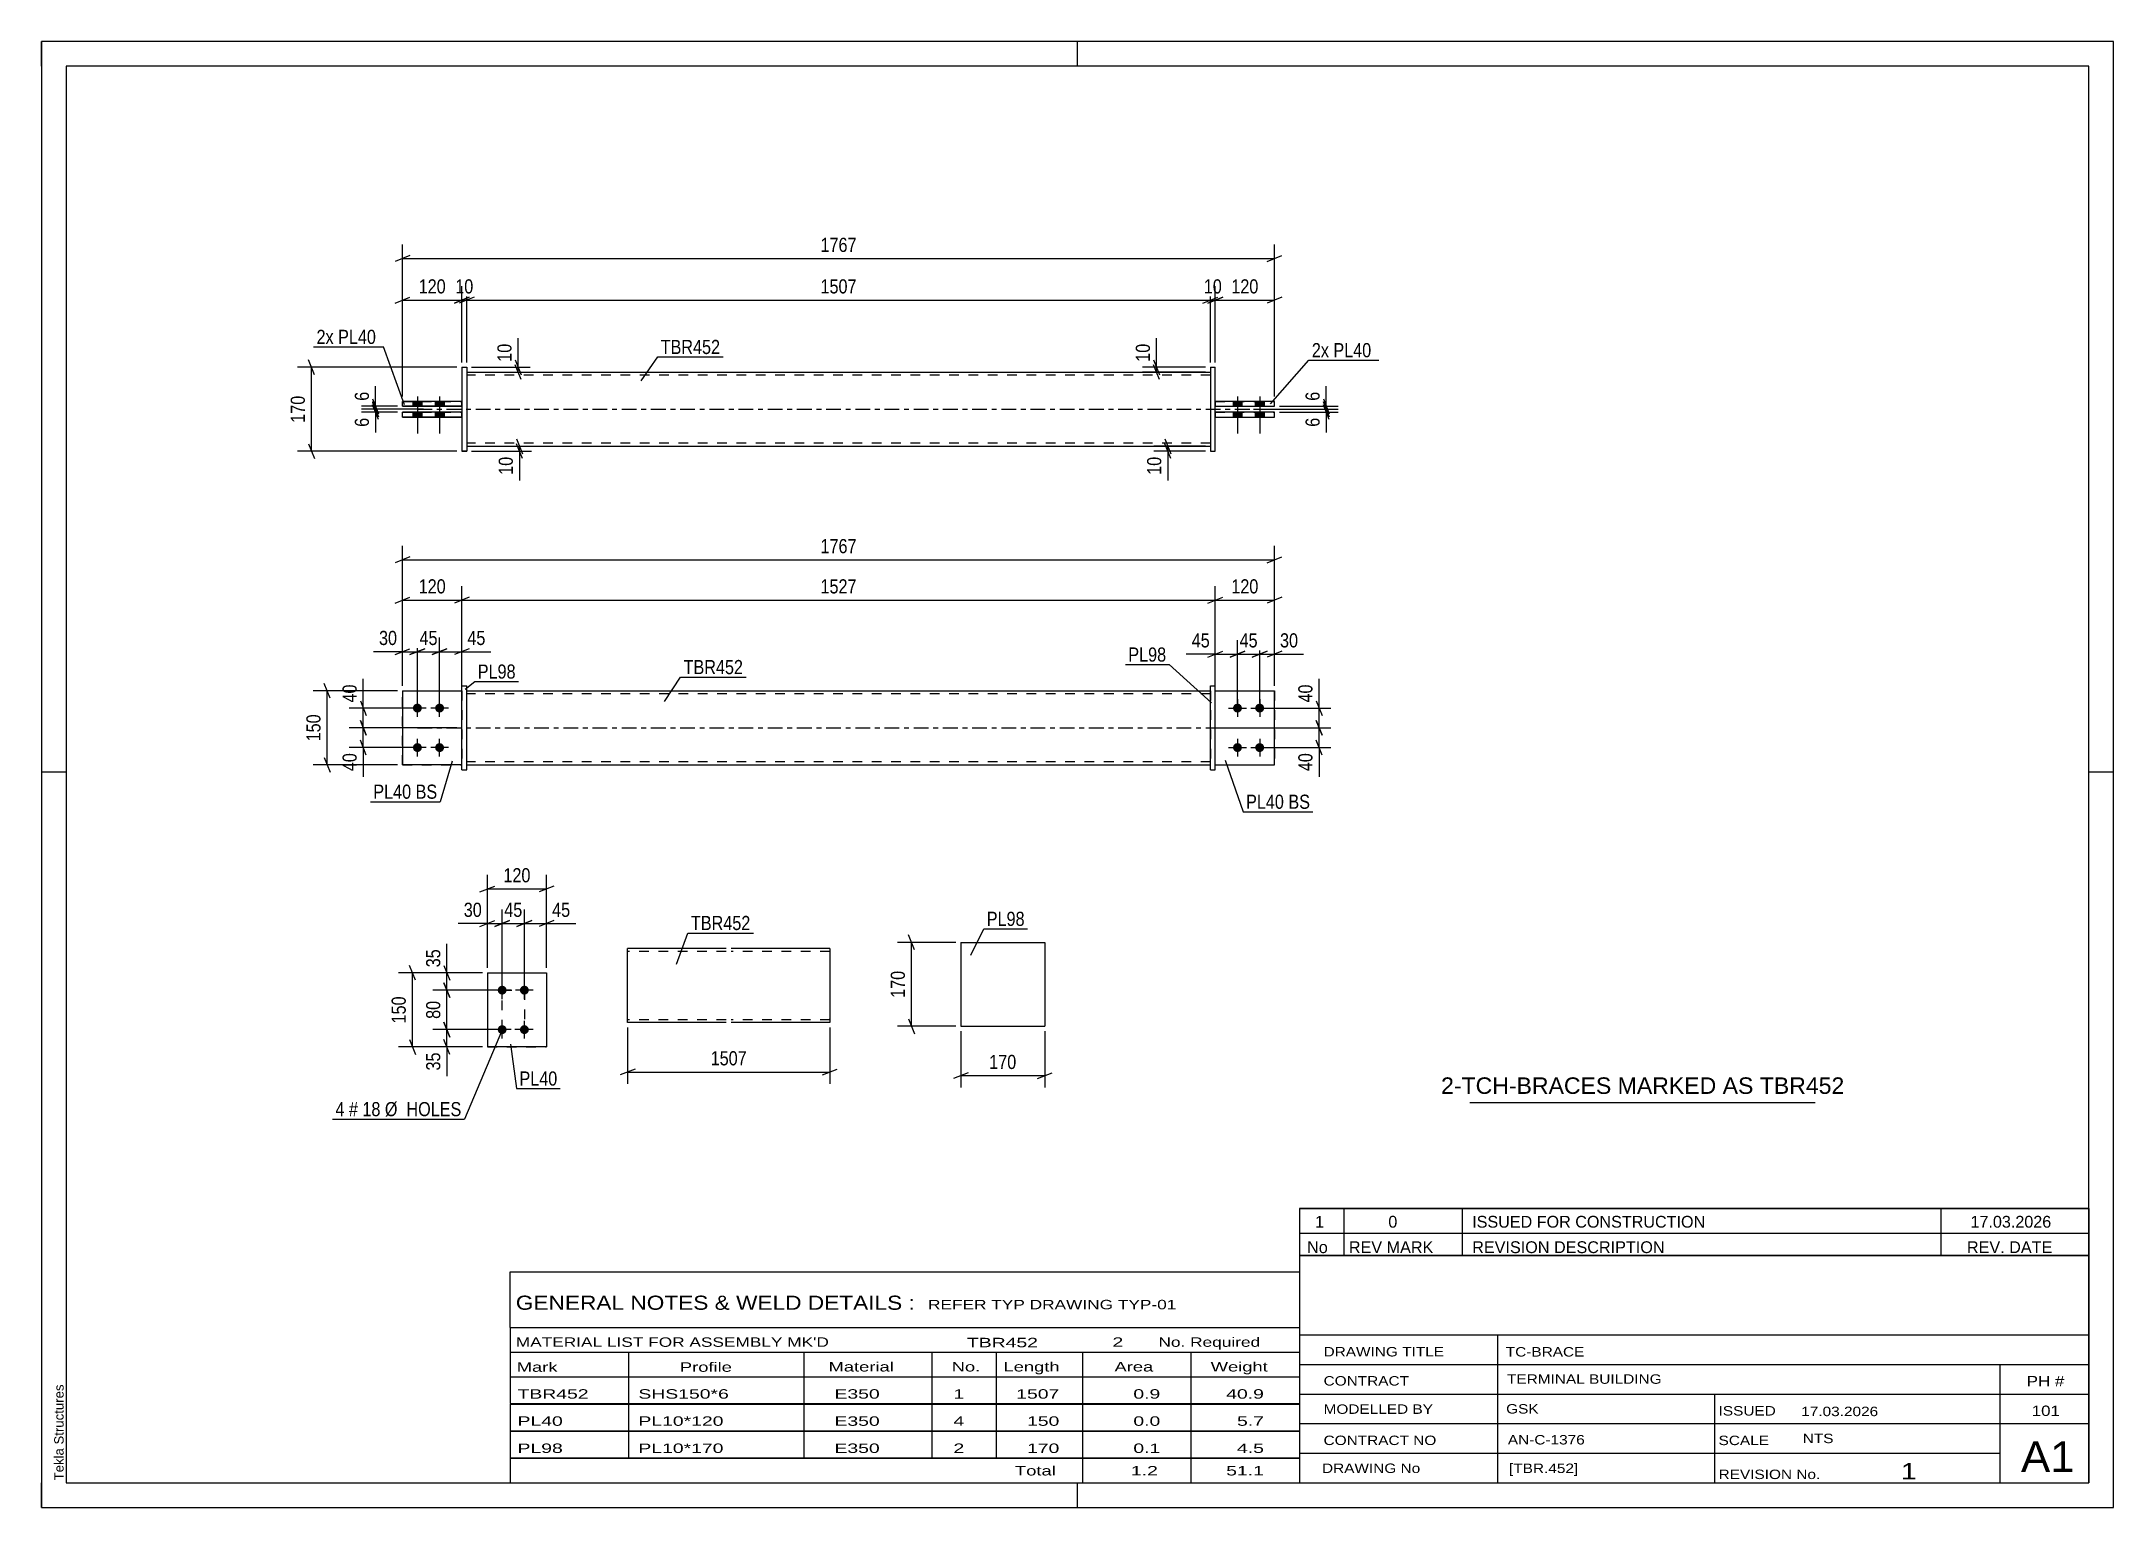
# Model space of a CAD drawing. Header units: millimetres. Extents: x 0 to 420, y 0 to 297.
import ezdxf

# ---------------------------------------------------------------- set-up
doc = ezdxf.new("R2010")
doc.units = ezdxf.units.MM
doc.linetypes.add('DXK_LINE_DOT2', pattern=[3.9198, 1.9599, -1.9599])
doc.linetypes.add('DXK_LINE_DOT3', pattern=[5.9187, 2.979, -0.9799, 0.9799, -0.9799])
doc.styles.add('Arial', font='ARIAL.TTF', dxfattribs={"height": 0.2})
doc.styles.add('Arial Narrow', font='ARIALN.TTF', dxfattribs={"height": 0.2})

# ---------------------------------------------------------------- blocks, each defined once
blk = doc.blocks.new('Unknown-580872348-1163')
at = {"color": 5, "linetype": 'Continuous'}
for p, q in [((420, 297), (0, 297)), ((0, 297), (0, 0)), ((0, 292), (0, 297)), ((210, 292), (210, 297)), ((420, 0), (420, 297)), ((415, 292), (5, 292)), ((5, 292), (5, 5)), ((415, 5), (415, 292)), ((5, 149), (0, 149)), ((420, 149), (415, 149)), ((0, 0), (0, 5)), ((5, 5), (415, 5)), ((210, 0), (210, 5)), ((0, 0), (420, 0))]:
    blk.add_line(p, q, dxfattribs=at)
at = {"color": 174, "linetype": 'Continuous', "style": 'Arial'}
blk.add_text('Tekla Structures', height=1.9102, rotation=90, dxfattribs=at).set_placement((4.5, 5.5))
blk = doc.blocks.new('Part-580872348-1766 - 1738')
at = {"color": 7, "linetype": 'DXK_LINE_DOT2'}
for p, q in [((237.93, 165.45), (249.93, 165.45)), ((237.93, 150.45), (237.93, 165.45)), ((237.93, 165.45), (249.93, 165.45)), ((249.93, 165.45), (249.93, 165.45)), ((249.93, 165.45), (249.93, 150.45)), ((237.93, 150.45), (237.93, 150.45)), ((237.93, 150.45), (249.93, 150.45)), ((237.93, 150.45), (249.93, 150.45))]:
    blk.add_line(p, q, dxfattribs=at)
blk = doc.blocks.new('Part-580872348-1796 - 1738')
at = {"color": 2, "linetype": 'Continuous'}
for p, q in [((73.2, 165.45), (85.2, 165.45)), ((73.2, 165.45), (73.2, 150.45)), ((85.2, 150.45), (73.2, 150.45)), ((73.2, 150.45), (73.2, 150.45))]:
    blk.add_line(p, q, dxfattribs=at)
at = {"color": 7, "linetype": 'DXK_LINE_DOT2'}
for p, q in [((73.2, 165.45), (85.2, 165.45)), ((85.2, 165.45), (85.2, 165.45)), ((85.2, 165.45), (85.2, 150.45)), ((73.2, 150.45), (85.2, 150.45)), ((73.2, 150.45), (73.2, 150.45))]:
    blk.add_line(p, q, dxfattribs=at)
blk = doc.blocks.new('Part-580872348-1771 - 1738')
at = {"color": 2, "linetype": 'Continuous'}
for p, q in [((237.93, 165.45), (249.93, 165.45)), ((249.93, 165.45), (249.93, 165.45)), ((249.93, 150.45), (249.93, 165.45)), ((237.93, 150.45), (249.93, 150.45))]:
    blk.add_line(p, q, dxfattribs=at)
at = {"color": 7, "linetype": 'DXK_LINE_DOT2'}
for p, q in [((237.93, 165.45), (249.93, 165.45)), ((237.93, 150.45), (237.93, 165.45)), ((237.93, 150.45), (237.93, 150.45)), ((237.93, 150.45), (249.93, 150.45))]:
    blk.add_line(p, q, dxfattribs=at)
blk = doc.blocks.new('Part-580872348-1786 - 1738')
at = {"color": 2, "linetype": 'Continuous'}
for p, q in [((236.93, 166.46), (237.93, 166.46)), ((236.93, 149.46), (236.93, 166.46)), ((237.93, 149.46), (237.93, 166.46)), ((236.93, 149.46), (237.93, 149.46)), ((236.93, 149.45), (237.93, 149.45))]:
    blk.add_line(p, q, dxfattribs=at)
at = {"color": 7, "linetype": 'DXK_LINE_DOT2'}
for p, q in [((236.93, 166.45), (237.93, 166.45)), ((236.93, 149.45), (236.93, 149.46)), ((237.93, 149.46), (237.93, 149.45)), ((237.93, 149.45), (237.93, 149.46))]:
    blk.add_line(p, q, dxfattribs=at)
blk = doc.blocks.new('Part-580872348-1791 - 1738')
at = {"color": 7, "linetype": 'DXK_LINE_DOT2'}
for p, q in [((73.2, 165.45), (85.2, 165.45)), ((73.2, 165.45), (85.2, 165.45)), ((73.2, 150.45), (73.2, 165.45)), ((85.2, 165.45), (85.2, 165.45)), ((85.2, 165.45), (85.2, 150.45)), ((73.2, 150.45), (85.2, 150.45)), ((85.2, 150.45), (73.2, 150.45)), ((73.2, 150.45), (73.2, 150.45))]:
    blk.add_line(p, q, dxfattribs=at)
blk = doc.blocks.new('Part-580872348-1801 - 1738')
at = {"color": 2, "linetype": 'Continuous'}
for p, q in [((85.2, 166.46), (86.2, 166.46)), ((85.2, 149.46), (85.2, 166.46)), ((86.2, 149.46), (86.2, 166.46)), ((85.2, 149.46), (86.2, 149.46)), ((85.2, 149.45), (86.2, 149.45))]:
    blk.add_line(p, q, dxfattribs=at)
at = {"color": 7, "linetype": 'DXK_LINE_DOT2'}
for p, q in [((85.2, 166.45), (86.2, 166.45)), ((85.2, 149.46), (85.2, 149.45)), ((85.2, 149.45), (85.2, 149.46)), ((86.2, 149.46), (86.2, 149.45)), ((86.2, 149.45), (86.2, 149.46))]:
    blk.add_line(p, q, dxfattribs=at)
blk = doc.blocks.new('Part-580872348-1806 - 1738')
at = {"color": 2, "linetype": 'Continuous'}
for p, q in [((86.2, 165.45), (236.93, 165.45)), ((86.2, 150.45), (236.93, 150.45))]:
    blk.add_line(p, q, dxfattribs=at)
at = {"color": 7, "linetype": 'DXK_LINE_DOT2'}
for p, q in [((86.2, 150.45), (86.2, 165.45)), ((236.93, 164.85), (86.2, 164.85)), ((236.93, 165.45), (236.93, 150.45)), ((236.93, 151.05), (86.2, 151.05))]:
    blk.add_line(p, q, dxfattribs=at)
at = {"color": 7, "linetype": 'DXK_LINE_DOT3'}
blk.add_line((76.2, 157.95), (246.93, 157.95), dxfattribs=at)
blk = doc.blocks.new('Bolt-580872348-1807 - 1738')
at = {"linetype": 'Continuous'}
for points in [[(242.43, 162.85), (242.61, 162.83), (242.79, 162.78), (242.96, 162.68), (243.1, 162.56), (243.21, 162.4), (243.28, 162.23), (243.32, 162.05), (243.32, 161.86), (243.28, 161.68), (243.21, 161.5), (243.1, 161.35), (242.96, 161.23), (242.79, 161.13), (242.61, 161.07), (242.43, 161.05), (242.24, 161.07), (242.06, 161.13), (241.9, 161.23), (241.76, 161.35), (241.65, 161.5), (241.57, 161.68), (241.53, 161.86), (241.53, 162.05), (241.57, 162.23), (241.65, 162.4), (241.76, 162.56), (241.9, 162.68), (242.06, 162.78), (242.24, 162.83)], [(246.93, 162.85), (247.11, 162.83), (247.29, 162.78), (247.46, 162.68), (247.6, 162.56), (247.71, 162.4), (247.78, 162.23), (247.82, 162.05), (247.82, 161.86), (247.78, 161.68), (247.71, 161.5), (247.6, 161.35), (247.46, 161.23), (247.29, 161.13), (247.11, 161.07), (246.93, 161.05), (246.74, 161.07), (246.56, 161.13), (246.4, 161.23), (246.26, 161.35), (246.15, 161.5), (246.07, 161.68), (246.03, 161.86), (246.03, 162.05), (246.07, 162.23), (246.15, 162.4), (246.26, 162.56), (246.4, 162.68), (246.56, 162.78), (246.74, 162.83)], [(242.43, 154.85), (242.61, 154.83), (242.79, 154.78), (242.96, 154.68), (243.1, 154.56), (243.21, 154.4), (243.28, 154.23), (243.32, 154.05), (243.32, 153.86), (243.28, 153.68), (243.21, 153.5), (243.1, 153.35), (242.96, 153.23), (242.79, 153.13), (242.61, 153.07), (242.43, 153.05), (242.24, 153.07), (242.06, 153.13), (241.9, 153.23), (241.76, 153.35), (241.65, 153.5), (241.57, 153.68), (241.53, 153.86), (241.53, 154.05), (241.57, 154.23), (241.65, 154.4), (241.76, 154.56), (241.9, 154.68), (242.06, 154.78), (242.24, 154.83)], [(246.93, 154.85), (247.11, 154.83), (247.29, 154.78), (247.46, 154.68), (247.6, 154.56), (247.71, 154.4), (247.78, 154.23), (247.82, 154.05), (247.82, 153.86), (247.78, 153.68), (247.71, 153.5), (247.6, 153.35), (247.46, 153.23), (247.29, 153.13), (247.11, 153.07), (246.93, 153.05), (246.74, 153.07), (246.56, 153.13), (246.4, 153.23), (246.26, 153.35), (246.15, 153.5), (246.07, 153.68), (246.03, 153.86), (246.03, 154.05), (246.07, 154.23), (246.15, 154.4), (246.26, 154.56), (246.4, 154.68), (246.56, 154.78), (246.74, 154.83)]]:
    blk.add_hatch(color=1, dxfattribs=at).paths.add_polyline_path(points)
at = {"color": 1, "linetype": 'Continuous'}
for p, q in [((240.63, 161.95), (244.23, 161.95)), ((242.43, 163.75), (242.43, 160.15)), ((245.13, 161.95), (248.73, 161.95)), ((246.93, 163.75), (246.93, 160.15)), ((242.43, 155.75), (242.43, 152.15)), ((246.93, 155.75), (246.93, 152.15)), ((240.63, 153.95), (244.23, 153.95)), ((245.13, 153.95), (248.73, 153.95))]:
    blk.add_line(p, q, dxfattribs=at)
blk = doc.blocks.new('Bolt-580872348-1808 - 1738')
at = {"linetype": 'Continuous'}
for points in [[(76.2, 161.05), (76.02, 161.07), (75.84, 161.13), (75.68, 161.23), (75.54, 161.35), (75.42, 161.5), (75.35, 161.68), (75.31, 161.86), (75.31, 162.05), (75.35, 162.23), (75.42, 162.4), (75.54, 162.56), (75.68, 162.68), (75.84, 162.78), (76.02, 162.83), (76.2, 162.85), (76.39, 162.83), (76.57, 162.78), (76.73, 162.68), (76.87, 162.56), (76.98, 162.4), (77.06, 162.23), (77.1, 162.05), (77.1, 161.86), (77.06, 161.68), (76.98, 161.5), (76.87, 161.35), (76.73, 161.23), (76.57, 161.13), (76.39, 161.07)], [(80.7, 161.05), (80.52, 161.07), (80.34, 161.13), (80.18, 161.23), (80.04, 161.35), (79.92, 161.5), (79.85, 161.68), (79.81, 161.86), (79.81, 162.05), (79.85, 162.23), (79.92, 162.4), (80.04, 162.56), (80.18, 162.68), (80.34, 162.78), (80.52, 162.83), (80.7, 162.85), (80.89, 162.83), (81.07, 162.78), (81.23, 162.68), (81.37, 162.56), (81.48, 162.4), (81.56, 162.23), (81.6, 162.05), (81.6, 161.86), (81.56, 161.68), (81.48, 161.5), (81.37, 161.35), (81.23, 161.23), (81.07, 161.13), (80.89, 161.07)], [(76.2, 153.05), (76.02, 153.07), (75.84, 153.13), (75.68, 153.23), (75.54, 153.35), (75.42, 153.5), (75.35, 153.68), (75.31, 153.86), (75.31, 154.05), (75.35, 154.23), (75.42, 154.4), (75.54, 154.56), (75.68, 154.68), (75.84, 154.78), (76.02, 154.83), (76.2, 154.85), (76.39, 154.83), (76.57, 154.78), (76.73, 154.68), (76.87, 154.56), (76.98, 154.4), (77.06, 154.23), (77.1, 154.05), (77.1, 153.86), (77.06, 153.68), (76.98, 153.5), (76.87, 153.35), (76.73, 153.23), (76.57, 153.13), (76.39, 153.07)], [(80.7, 153.05), (80.52, 153.07), (80.34, 153.13), (80.18, 153.23), (80.04, 153.35), (79.92, 153.5), (79.85, 153.68), (79.81, 153.86), (79.81, 154.05), (79.85, 154.23), (79.92, 154.4), (80.04, 154.56), (80.18, 154.68), (80.34, 154.78), (80.52, 154.83), (80.7, 154.85), (80.89, 154.83), (81.07, 154.78), (81.23, 154.68), (81.37, 154.56), (81.48, 154.4), (81.56, 154.23), (81.6, 154.05), (81.6, 153.86), (81.56, 153.68), (81.48, 153.5), (81.37, 153.35), (81.23, 153.23), (81.07, 153.13), (80.89, 153.07)]]:
    blk.add_hatch(color=1, dxfattribs=at).paths.add_polyline_path(points)
at = {"color": 1, "linetype": 'Continuous'}
for p, q in [((78, 161.95), (74.4, 161.95)), ((76.2, 160.15), (76.2, 163.75)), ((82.5, 161.95), (78.9, 161.95)), ((80.7, 160.15), (80.7, 163.75)), ((76.2, 152.15), (76.2, 155.75)), ((80.7, 152.15), (80.7, 155.75)), ((78, 153.95), (74.4, 153.95)), ((82.5, 153.95), (78.9, 153.95))]:
    blk.add_line(p, q, dxfattribs=at)
blk = doc.blocks.new('Part-580872348-1429 - 1390')
at = {"color": 2, "linetype": 'Continuous'}
for p, q in [((85.2, 224.09), (73.2, 224.09)), ((73.2, 223.09), (73.2, 224.09)), ((73.2, 223.09), (85.2, 223.09)), ((85.2, 223.09), (73.2, 223.09))]:
    blk.add_line(p, q, dxfattribs=at)
at = {"color": 7, "linetype": 'DXK_LINE_DOT2'}
for p, q in [((73.2, 224.09), (85.2, 224.09)), ((73.2, 223.09), (73.2, 223.09)), ((85.2, 223.09), (85.2, 224.09))]:
    blk.add_line(p, q, dxfattribs=at)
blk = doc.blocks.new('Part-580872348-1430 - 1390')
at = {"color": 2, "linetype": 'Continuous'}
for p, q in [((236.93, 230.99), (236.93, 213.99)), ((236.93, 230.99), (237.93, 230.99)), ((237.93, 213.99), (237.93, 230.99)), ((236.93, 213.99), (237.93, 213.99)), ((236.93, 213.99), (237.93, 213.99))]:
    blk.add_line(p, q, dxfattribs=at)
at = {"color": 7, "linetype": 'DXK_LINE_DOT2'}
for p, q in [((236.93, 230.99), (236.93, 230.99)), ((236.93, 230.99), (237.93, 230.99)), ((236.93, 213.99), (236.93, 213.99)), ((237.93, 213.99), (237.93, 213.99)), ((237.93, 213.99), (237.93, 213.99))]:
    blk.add_line(p, q, dxfattribs=at)
blk = doc.blocks.new('Part-580872348-1462 - 1390')
at = {"color": 2, "linetype": 'Continuous'}
for p, q in [((249.93, 224.09), (237.93, 224.09)), ((237.93, 223.09), (249.93, 223.09)), ((237.93, 223.09), (249.93, 223.09)), ((249.93, 223.09), (249.93, 224.09))]:
    blk.add_line(p, q, dxfattribs=at)
at = {"color": 7, "linetype": 'DXK_LINE_DOT2'}
for p, q in [((237.93, 224.09), (237.93, 223.09)), ((237.93, 224.09), (249.93, 224.09)), ((249.93, 223.09), (249.93, 223.09)), ((249.93, 223.09), (249.93, 223.09))]:
    blk.add_line(p, q, dxfattribs=at)
blk = doc.blocks.new('Part-580872348-1398 - 1390')
at = {"color": 2, "linetype": 'Continuous'}
for p, q in [((85.2, 230.99), (86.2, 230.99)), ((85.2, 230.99), (85.2, 213.99)), ((86.2, 230.99), (86.2, 213.99)), ((85.2, 213.99), (86.2, 213.99)), ((86.2, 213.99), (85.2, 213.99))]:
    blk.add_line(p, q, dxfattribs=at)
at = {"color": 7, "linetype": 'DXK_LINE_DOT2'}
for p, q in [((85.2, 230.99), (86.2, 230.99)), ((86.2, 230.99), (86.2, 230.99)), ((85.2, 213.99), (85.2, 213.99)), ((85.2, 213.99), (85.2, 213.99)), ((86.2, 213.99), (86.2, 213.99)), ((86.2, 213.99), (86.2, 213.99))]:
    blk.add_line(p, q, dxfattribs=at)
blk = doc.blocks.new('Part-580872348-1424 - 1390')
at = {"color": 2, "linetype": 'Continuous'}
for p, q in [((85.2, 221.89), (73.2, 221.89)), ((73.2, 220.89), (73.2, 221.89)), ((73.2, 220.89), (85.2, 220.89)), ((85.2, 220.89), (73.2, 220.89))]:
    blk.add_line(p, q, dxfattribs=at)
at = {"color": 7, "linetype": 'DXK_LINE_DOT2'}
for p, q in [((73.2, 221.89), (85.2, 221.89)), ((73.2, 220.89), (73.2, 220.89)), ((85.2, 220.89), (85.2, 221.89))]:
    blk.add_line(p, q, dxfattribs=at)
blk = doc.blocks.new('Part-580872348-1435 - 1390')
at = {"color": 2, "linetype": 'Continuous'}
for p, q in [((249.93, 221.89), (237.93, 221.89)), ((237.93, 220.89), (249.93, 220.89)), ((237.93, 220.89), (249.93, 220.89)), ((249.93, 220.89), (249.93, 221.89))]:
    blk.add_line(p, q, dxfattribs=at)
at = {"color": 7, "linetype": 'DXK_LINE_DOT2'}
for p, q in [((237.93, 221.89), (237.93, 220.89)), ((237.93, 221.89), (249.93, 221.89)), ((249.93, 220.89), (249.93, 220.89)), ((249.93, 220.89), (249.93, 220.89))]:
    blk.add_line(p, q, dxfattribs=at)
blk = doc.blocks.new('Part-580872348-1450 - 1390')
at = {"color": 2, "linetype": 'Continuous'}
for p, q in [((86.2, 229.99), (236.93, 229.99)), ((86.2, 214.99), (236.93, 214.99))]:
    blk.add_line(p, q, dxfattribs=at)
at = {"color": 7, "linetype": 'DXK_LINE_DOT2'}
for p, q in [((86.2, 229.99), (86.2, 214.99)), ((236.93, 229.39), (86.2, 229.39)), ((236.93, 229.99), (236.93, 214.99)), ((236.93, 215.59), (86.2, 215.59))]:
    blk.add_line(p, q, dxfattribs=at)
at = {"color": 7, "linetype": 'DXK_LINE_DOT3'}
blk.add_line((76.2, 222.49), (246.93, 222.49), dxfattribs=at)
blk = doc.blocks.new('Bolt-580872348-1451 - 1390')
at = {"linetype": 'Continuous'}
for points in [[(243.33, 224.09), (241.53, 224.09), (241.53, 223.09), (243.33, 223.09)], [(243.33, 224.09), (241.53, 224.09), (241.53, 223.09), (243.33, 223.09)], [(247.83, 224.09), (246.03, 224.09), (246.03, 223.09), (247.83, 223.09)], [(247.83, 224.09), (246.03, 224.09), (246.03, 223.09), (247.83, 223.09)], [(243.33, 221.89), (241.53, 221.89), (241.53, 220.89), (243.33, 220.89)], [(243.33, 221.89), (241.53, 221.89), (241.53, 220.89), (243.33, 220.89)], [(247.83, 221.89), (246.03, 221.89), (246.03, 220.89), (247.83, 220.89)], [(247.83, 221.89), (246.03, 221.89), (246.03, 220.89), (247.83, 220.89)]]:
    blk.add_hatch(color=1, dxfattribs=at).paths.add_polyline_path(points)
at = {"color": 1, "linetype": 'Continuous'}
for p, q in [((241.53, 224.09), (241.53, 223.09)), ((241.53, 224.09), (241.53, 223.09)), ((242.43, 225.09), (242.43, 217.59)), ((242.43, 225.09), (242.43, 217.59)), ((243.33, 224.09), (243.33, 223.09)), ((243.33, 224.09), (243.33, 223.09)), ((246.03, 224.09), (246.03, 223.09)), ((246.03, 224.09), (246.03, 223.09)), ((246.93, 225.09), (246.93, 217.59)), ((246.93, 225.09), (246.93, 217.59)), ((247.83, 224.09), (247.83, 223.09)), ((247.83, 224.09), (247.83, 223.09)), ((241.53, 221.89), (241.53, 220.89)), ((241.53, 221.89), (241.53, 220.89)), ((243.33, 221.89), (243.33, 220.89)), ((243.33, 221.89), (243.33, 220.89)), ((246.03, 221.89), (246.03, 220.89)), ((246.03, 221.89), (246.03, 220.89)), ((247.83, 221.89), (247.83, 220.89)), ((247.83, 221.89), (247.83, 220.89))]:
    blk.add_line(p, q, dxfattribs=at)
blk = doc.blocks.new('Bolt-580872348-1452 - 1390')
at = {"linetype": 'Continuous'}
for points in [[(75.3, 223.09), (77.1, 223.09), (77.1, 224.09), (75.3, 224.09)], [(75.3, 223.09), (77.1, 223.09), (77.1, 224.09), (75.3, 224.09)], [(79.8, 223.09), (81.6, 223.09), (81.6, 224.09), (79.8, 224.09)], [(79.8, 223.09), (81.6, 223.09), (81.6, 224.09), (79.8, 224.09)], [(75.3, 220.89), (77.1, 220.89), (77.1, 221.89), (75.3, 221.89)], [(75.3, 220.89), (77.1, 220.89), (77.1, 221.89), (75.3, 221.89)], [(79.8, 220.89), (81.6, 220.89), (81.6, 221.89), (79.8, 221.89)], [(79.8, 220.89), (81.6, 220.89), (81.6, 221.89), (79.8, 221.89)]]:
    blk.add_hatch(color=1, dxfattribs=at).paths.add_polyline_path(points)
at = {"color": 1, "linetype": 'Continuous'}
for p, q in [((75.3, 224.09), (75.3, 223.09)), ((75.3, 224.09), (75.3, 223.09)), ((76.2, 225.09), (76.2, 217.59)), ((76.2, 225.09), (76.2, 217.59)), ((77.1, 224.09), (77.1, 223.09)), ((77.1, 224.09), (77.1, 223.09)), ((79.8, 224.09), (79.8, 223.09)), ((79.8, 224.09), (79.8, 223.09)), ((80.7, 225.09), (80.7, 217.59)), ((80.7, 225.09), (80.7, 217.59)), ((81.6, 224.09), (81.6, 223.09)), ((81.6, 224.09), (81.6, 223.09)), ((75.3, 221.89), (75.3, 220.89)), ((75.3, 221.89), (75.3, 220.89)), ((77.1, 221.89), (77.1, 220.89)), ((77.1, 221.89), (77.1, 220.89)), ((79.8, 221.89), (79.8, 220.89)), ((79.8, 221.89), (79.8, 220.89)), ((81.6, 221.89), (81.6, 220.89)), ((81.6, 221.89), (81.6, 220.89))]:
    blk.add_line(p, q, dxfattribs=at)
blk = doc.blocks.new('Part-580872348-2130 - 2123')
at = {"color": 2, "linetype": 'Continuous'}
for p, q in [((90.39, 108.31), (102.39, 108.31)), ((90.39, 108.31), (90.39, 93.31)), ((102.39, 108.31), (102.39, 108.31)), ((102.39, 108.31), (102.39, 93.31)), ((102.39, 93.31), (90.39, 93.31)), ((90.39, 93.31), (90.39, 93.31))]:
    blk.add_line(p, q, dxfattribs=at)
at = {"color": 7, "linetype": 'DXK_LINE_DOT2'}
for p, q in [((90.39, 108.31), (102.39, 108.31)), ((102.39, 108.31), (102.39, 108.31)), ((90.39, 93.31), (102.39, 93.31))]:
    blk.add_line(p, q, dxfattribs=at)
blk = doc.blocks.new('Bolt-580872348-2163 - 2123')
at = {"linetype": 'Continuous'}
for points in [[(93.39, 105.71), (93.57, 105.69), (93.75, 105.64), (93.91, 105.54), (94.05, 105.42), (94.16, 105.26), (94.24, 105.09), (94.28, 104.91), (94.28, 104.72), (94.24, 104.54), (94.16, 104.36), (94.05, 104.21), (93.91, 104.09), (93.75, 103.99), (93.57, 103.93), (93.39, 103.91), (93.2, 103.93), (93.02, 103.99), (92.86, 104.09), (92.72, 104.21), (92.61, 104.36), (92.53, 104.54), (92.49, 104.72), (92.49, 104.91), (92.53, 105.09), (92.61, 105.26), (92.72, 105.42), (92.86, 105.54), (93.02, 105.64), (93.2, 105.69)], [(97.89, 105.71), (98.07, 105.69), (98.25, 105.64), (98.41, 105.54), (98.55, 105.42), (98.66, 105.26), (98.74, 105.09), (98.78, 104.91), (98.78, 104.72), (98.74, 104.54), (98.66, 104.36), (98.55, 104.21), (98.41, 104.09), (98.25, 103.99), (98.07, 103.93), (97.89, 103.91), (97.7, 103.93), (97.52, 103.99), (97.36, 104.09), (97.22, 104.21), (97.11, 104.36), (97.03, 104.54), (96.99, 104.72), (96.99, 104.91), (97.03, 105.09), (97.11, 105.26), (97.22, 105.42), (97.36, 105.54), (97.52, 105.64), (97.7, 105.69)], [(93.39, 97.71), (93.57, 97.69), (93.75, 97.64), (93.91, 97.54), (94.05, 97.42), (94.16, 97.26), (94.24, 97.09), (94.28, 96.91), (94.28, 96.72), (94.24, 96.54), (94.16, 96.36), (94.05, 96.21), (93.91, 96.09), (93.75, 95.99), (93.57, 95.93), (93.39, 95.91), (93.2, 95.93), (93.02, 95.99), (92.86, 96.09), (92.72, 96.21), (92.61, 96.36), (92.53, 96.54), (92.49, 96.72), (92.49, 96.91), (92.53, 97.09), (92.61, 97.26), (92.72, 97.42), (92.86, 97.54), (93.02, 97.64), (93.2, 97.69)], [(97.89, 97.71), (98.07, 97.69), (98.25, 97.64), (98.41, 97.54), (98.55, 97.42), (98.66, 97.26), (98.74, 97.09), (98.78, 96.91), (98.78, 96.72), (98.74, 96.54), (98.66, 96.36), (98.55, 96.21), (98.41, 96.09), (98.25, 95.99), (98.07, 95.93), (97.89, 95.91), (97.7, 95.93), (97.52, 95.99), (97.36, 96.09), (97.22, 96.21), (97.11, 96.36), (97.03, 96.54), (96.99, 96.72), (96.99, 96.91), (97.03, 97.09), (97.11, 97.26), (97.22, 97.42), (97.36, 97.54), (97.52, 97.64), (97.7, 97.69)]]:
    blk.add_hatch(color=1, dxfattribs=at).paths.add_polyline_path(points)
at = {"color": 1, "linetype": 'Continuous'}
for p, q in [((93.39, 103.01), (93.39, 106.61)), ((97.89, 103.01), (97.89, 106.61)), ((95.19, 104.81), (91.59, 104.81)), ((99.69, 104.81), (96.09, 104.81)), ((95.19, 96.81), (91.59, 96.81)), ((93.39, 95.01), (93.39, 98.61)), ((99.69, 96.81), (96.09, 96.81)), ((97.89, 95.01), (97.89, 98.61))]:
    blk.add_line(p, q, dxfattribs=at)
blk = doc.blocks.new('Part-580872348-2294 - 2288')
at = {"color": 2, "linetype": 'Continuous'}
for p, q in [((186.36, 114.49), (186.36, 97.49)), ((186.36, 114.49), (203.36, 114.49)), ((203.36, 114.49), (203.36, 97.49)), ((186.36, 97.49), (203.36, 97.49))]:
    blk.add_line(p, q, dxfattribs=at)
blk = doc.blocks.new('Part-580872348-2320 - 2313')
at = {"color": 2, "linetype": 'Continuous'}
for p, q in [((138.81, 113.23), (118.81, 113.23)), ((118.81, 98.32), (118.81, 113.23)), ((159.81, 113.23), (139.81, 113.23)), ((159.81, 113.23), (159.81, 113.14)), ((159.81, 113.14), (159.81, 112.03)), ((159.81, 112.03), (159.81, 98.23)), ((118.81, 98.23), (118.81, 98.32)), ((138.81, 98.23), (118.81, 98.23)), ((159.81, 98.23), (139.81, 98.23))]:
    blk.add_line(p, q, dxfattribs=at)
at = {"color": 7, "linetype": 'DXK_LINE_DOT2'}
for p, q in [((138.81, 112.63), (118.81, 112.63)), ((159.81, 112.63), (139.81, 112.63)), ((159.81, 112.88), (159.81, 112.03)), ((118.81, 98.83), (118.81, 98.88)), ((138.81, 98.83), (118.81, 98.83)), ((118.81, 98.23), (118.81, 98.23)), ((159.81, 98.83), (139.81, 98.83)), ((159.81, 98.88), (159.81, 98.97)), ((159.81, 98.83), (159.81, 98.88)), ((159.81, 98.83), (159.81, 98.88))]:
    blk.add_line(p, q, dxfattribs=at)
blk = doc.blocks.new('Rectangle-580872348-2273 - 2123')
at = {"color": 1, "linetype": 'DXK_LINE_DOT2'}
blk.add_lwpolyline([(93.39, 104.81), (97.89, 104.81), (97.89, 96.81), (93.39, 96.81), (93.39, 104.81)], close=True, dxfattribs=at)
blk = doc.blocks.new('StraightDimension-580872348-1914 - 1738')
at = {"color": 7, "linetype": 'Continuous'}
for p, q in [((85.2, 158.95), (85.2, 186.68)), ((237.93, 166.45), (237.93, 186.68)), ((86.7, 184.43), (83.7, 183.23)), ((85.2, 183.83), (237.93, 183.83)), ((236.43, 183.23), (239.43, 184.43))]:
    blk.add_line(p, q, dxfattribs=at)
at = {"color": 0}
blk.add_wipeout([(165.82, 184.58), (165.82, 188.78), (157.31, 188.78), (157.31, 184.58)], dxfattribs=at)
at = {"color": 3, "style": 'Arial Narrow'}
blk.add_text('1527', height=2.863, dxfattribs=at).set_placement((157.91, 185.18))
blk = doc.blocks.new('StraightDimension-580872348-1929 - 1738')
at = {"color": 7, "linetype": 'Continuous'}
for p, q in [((73.2, 166.45), (73.2, 186.68)), ((85.2, 158.95), (85.2, 186.68)), ((71.7, 183.23), (74.7, 184.43)), ((73.2, 183.83), (85.2, 183.83)), ((86.7, 184.43), (83.7, 183.23))]:
    blk.add_line(p, q, dxfattribs=at)
at = {"color": 0}
blk.add_wipeout([(82.55, 184.58), (82.55, 188.78), (75.86, 188.78), (75.86, 184.58)], dxfattribs=at)
at = {"color": 3, "style": 'Arial Narrow'}
blk.add_text('120', height=2.863, dxfattribs=at).set_placement((76.46, 185.18))
blk = doc.blocks.new('StraightDimension-580872348-2000 - 1738')
at = {"color": 7, "linetype": 'Continuous'}
for p, q in [((75.2, 161.95), (62.39, 161.95)), ((64.64, 163.45), (65.84, 160.45)), ((65.24, 157.95), (65.24, 161.95)), ((84.2, 157.95), (62.39, 157.95)), ((65.84, 156.45), (64.64, 159.45))]:
    blk.add_line(p, q, dxfattribs=at)
at = {"color": 0}
blk.add_wipeout([(64.49, 167.34), (60.29, 167.34), (60.29, 162.48), (64.49, 162.48)], dxfattribs=at)
at = {"color": 7, "linetype": 'Continuous'}
blk.add_line((65.24, 161.95), (65.24, 167.86), dxfattribs=at)
blk.add_line((65.24, 161.95), (65.24, 167.86), dxfattribs=at)
at = {"color": 3, "style": 'Arial Narrow'}
blk.add_text('40', height=2.863, rotation=90.0002, dxfattribs=at).set_placement((63.89, 163.08))
blk = doc.blocks.new('StraightDimension-580872348-1810 - 1738')
at = {"color": 7, "linetype": 'Continuous'}
for p, q in [((245.43, 172.29), (248.43, 173.49)), ((246.93, 162.95), (246.93, 175.74)), ((246.93, 172.89), (249.93, 172.89)), ((251.43, 173.49), (248.43, 172.29)), ((249.93, 166.45), (249.93, 175.74))]:
    blk.add_line(p, q, dxfattribs=at)
at = {"color": 0}
blk.add_wipeout([(255.31, 173.64), (255.31, 177.84), (250.45, 177.84), (250.45, 173.64)], dxfattribs=at)
at = {"color": 7, "linetype": 'Continuous'}
blk.add_line((249.93, 172.89), (255.83, 172.89), dxfattribs=at)
blk.add_line((249.93, 172.89), (255.83, 172.89), dxfattribs=at)
at = {"color": 3, "style": 'Arial Narrow'}
blk.add_text('30', height=2.863, dxfattribs=at).set_placement((251.05, 174.24))
blk = doc.blocks.new('StraightDimension-580872348-1826 - 1738')
at = {"color": 7, "linetype": 'Continuous'}
for p, q in [((240.93, 172.29), (243.93, 173.49)), ((242.43, 162.95), (242.43, 175.74)), ((242.43, 172.89), (246.93, 172.89)), ((248.43, 173.49), (245.43, 172.29)), ((246.93, 162.95), (246.93, 175.74))]:
    blk.add_line(p, q, dxfattribs=at)
at = {"color": 0}
blk.add_wipeout([(247.1, 173.64), (247.1, 177.84), (242.25, 177.84), (242.25, 173.64)], dxfattribs=at)
at = {"color": 3, "style": 'Arial Narrow'}
blk.add_text('45', height=2.863, dxfattribs=at).set_placement((242.85, 174.24))
blk = doc.blocks.new('StraightDimension-580872348-1839 - 1738')
at = {"color": 7, "linetype": 'Continuous'}
for p, q in [((236.43, 172.29), (239.43, 173.49)), ((237.93, 166.45), (237.93, 175.74)), ((237.93, 172.89), (242.43, 172.89)), ((243.93, 173.49), (240.93, 172.29)), ((242.43, 162.95), (242.43, 175.74))]:
    blk.add_line(p, q, dxfattribs=at)
at = {"color": 0}
blk.add_wipeout([(237.4, 173.64), (237.4, 177.84), (232.55, 177.84), (232.55, 173.64)], dxfattribs=at)
at = {"color": 7, "linetype": 'Continuous'}
blk.add_line((237.93, 172.89), (232.02, 172.89), dxfattribs=at)
blk.add_line((237.93, 172.89), (232.02, 172.89), dxfattribs=at)
at = {"color": 3, "style": 'Arial Narrow'}
blk.add_text('45', height=2.863, dxfattribs=at).set_placement((233.15, 174.24))
blk = doc.blocks.new('StraightDimension-580872348-1856 - 1738')
at = {"color": 7, "linetype": 'Continuous'}
for p, q in [((73.2, 166.45), (73.2, 194.83)), ((249.93, 166.45), (249.93, 194.83)), ((74.7, 192.58), (71.7, 191.38)), ((73.2, 191.98), (249.93, 191.98)), ((248.43, 191.38), (251.43, 192.58))]:
    blk.add_line(p, q, dxfattribs=at)
at = {"color": 0}
blk.add_wipeout([(165.82, 192.73), (165.82, 196.93), (157.31, 196.93), (157.31, 192.73)], dxfattribs=at)
at = {"color": 3, "style": 'Arial Narrow'}
blk.add_text('1767', height=2.863, dxfattribs=at).set_placement((157.91, 193.33))
blk = doc.blocks.new('StraightDimension-580872348-1876 - 1738')
at = {"color": 7, "linetype": 'Continuous'}
for p, q in [((247.93, 161.95), (261.37, 161.95)), ((258.37, 163.45), (259.57, 160.45)), ((258.97, 157.95), (258.97, 161.95)), ((238.93, 157.95), (261.37, 157.95)), ((259.57, 156.45), (258.37, 159.45))]:
    blk.add_line(p, q, dxfattribs=at)
at = {"color": 0}
blk.add_wipeout([(258.22, 167.34), (254.02, 167.34), (254.02, 162.48), (258.22, 162.48)], dxfattribs=at)
at = {"color": 7, "linetype": 'Continuous'}
blk.add_line((258.97, 161.95), (258.97, 167.86), dxfattribs=at)
blk.add_line((258.97, 161.95), (258.97, 167.86), dxfattribs=at)
at = {"color": 3, "style": 'Arial Narrow'}
blk.add_text('40', height=2.863, rotation=90.0002, dxfattribs=at).set_placement((257.62, 163.08))
blk = doc.blocks.new('StraightDimension-580872348-1885 - 1738')
at = {"color": 7, "linetype": 'Continuous'}
for p, q in [((238.93, 157.95), (261.37, 157.95)), ((258.37, 159.45), (259.57, 156.45)), ((259.57, 152.45), (258.37, 155.45)), ((258.97, 153.95), (258.97, 157.95)), ((247.93, 153.95), (261.37, 153.95))]:
    blk.add_line(p, q, dxfattribs=at)
at = {"color": 0}
blk.add_wipeout([(258.22, 153.43), (254.02, 153.43), (254.02, 148.57), (258.22, 148.57)], dxfattribs=at)
at = {"color": 7, "linetype": 'Continuous'}
blk.add_line((258.97, 153.95), (258.97, 148.05), dxfattribs=at)
blk.add_line((258.97, 153.95), (258.97, 148.05), dxfattribs=at)
at = {"color": 3, "style": 'Arial Narrow'}
blk.add_text('40', height=2.863, rotation=90.0002, dxfattribs=at).set_placement((257.62, 149.17))
blk = doc.blocks.new('StraightDimension-580872348-1895 - 1738')
at = {"color": 7, "linetype": 'Continuous'}
for p, q in [((237.93, 166.45), (237.93, 186.68)), ((249.93, 166.45), (249.93, 186.68)), ((236.43, 183.23), (239.43, 184.43)), ((237.93, 183.83), (249.93, 183.83)), ((251.43, 184.43), (248.43, 183.23))]:
    blk.add_line(p, q, dxfattribs=at)
at = {"color": 0}
blk.add_wipeout([(247.27, 184.58), (247.27, 188.78), (240.58, 188.78), (240.58, 184.58)], dxfattribs=at)
at = {"color": 3, "style": 'Arial Narrow'}
blk.add_text('120', height=2.863, dxfattribs=at).set_placement((241.18, 185.18))
blk = doc.blocks.new('StraightDimension-580872348-1945 - 1738')
at = {"color": 7, "linetype": 'Continuous'}
for p, q in [((71.7, 172.78), (74.7, 173.98)), ((73.2, 166.45), (73.2, 176.23)), ((73.2, 173.38), (76.2, 173.38)), ((77.7, 173.98), (74.7, 172.78)), ((76.2, 162.95), (76.2, 176.23))]:
    blk.add_line(p, q, dxfattribs=at)
at = {"color": 0}
blk.add_wipeout([(72.68, 174.13), (72.68, 178.33), (67.82, 178.33), (67.82, 174.13)], dxfattribs=at)
at = {"color": 7, "linetype": 'Continuous'}
blk.add_line((73.2, 173.38), (67.3, 173.38), dxfattribs=at)
blk.add_line((73.2, 173.38), (67.3, 173.38), dxfattribs=at)
at = {"color": 3, "style": 'Arial Narrow'}
blk.add_text('30', height=2.863, dxfattribs=at).set_placement((68.42, 174.73))
blk = doc.blocks.new('StraightDimension-580872348-1961 - 1738')
at = {"color": 7, "linetype": 'Continuous'}
for p, q in [((74.7, 172.78), (77.7, 173.98)), ((76.2, 162.95), (76.2, 176.23)), ((76.2, 173.38), (80.7, 173.38)), ((82.2, 173.98), (79.2, 172.78)), ((80.7, 162.95), (80.7, 176.23))]:
    blk.add_line(p, q, dxfattribs=at)
at = {"color": 0}
blk.add_wipeout([(80.88, 174.13), (80.88, 178.33), (76.03, 178.33), (76.03, 174.13)], dxfattribs=at)
at = {"color": 3, "style": 'Arial Narrow'}
blk.add_text('45', height=2.863, dxfattribs=at).set_placement((76.63, 174.73))
blk = doc.blocks.new('StraightDimension-580872348-1974 - 1738')
at = {"color": 7, "linetype": 'Continuous'}
for p, q in [((79.2, 172.78), (82.2, 173.98)), ((80.7, 162.95), (80.7, 176.23)), ((80.7, 173.38), (85.2, 173.38)), ((86.7, 173.98), (83.7, 172.78)), ((85.2, 166.45), (85.2, 176.23))]:
    blk.add_line(p, q, dxfattribs=at)
at = {"color": 0}
blk.add_wipeout([(90.59, 174.13), (90.59, 178.33), (85.73, 178.33), (85.73, 174.13)], dxfattribs=at)
at = {"color": 7, "linetype": 'Continuous'}
blk.add_line((85.2, 173.38), (91.11, 173.38), dxfattribs=at)
blk.add_line((85.2, 173.38), (91.11, 173.38), dxfattribs=at)
at = {"color": 3, "style": 'Arial Narrow'}
blk.add_text('45', height=2.863, dxfattribs=at).set_placement((86.33, 174.73))
blk = doc.blocks.new('StraightDimension-580872348-1991 - 1738')
at = {"color": 7, "linetype": 'Continuous'}
for p, q in [((84.2, 157.95), (62.39, 157.95)), ((64.64, 159.45), (65.84, 156.45)), ((65.84, 152.45), (64.64, 155.45)), ((65.24, 153.95), (65.24, 157.95)), ((75.2, 153.95), (62.39, 153.95))]:
    blk.add_line(p, q, dxfattribs=at)
at = {"color": 0}
blk.add_wipeout([(64.49, 153.43), (60.29, 153.43), (60.29, 148.57), (64.49, 148.57)], dxfattribs=at)
at = {"color": 7, "linetype": 'Continuous'}
blk.add_line((65.24, 153.95), (65.24, 148.05), dxfattribs=at)
blk.add_line((65.24, 153.95), (65.24, 148.05), dxfattribs=at)
at = {"color": 3, "style": 'Arial Narrow'}
blk.add_text('40', height=2.863, rotation=90.0002, dxfattribs=at).set_placement((63.89, 149.17))
blk = doc.blocks.new('StraightDimension-580872348-2010 - 1738')
at = {"color": 7, "linetype": 'Continuous'}
for p, q in [((72.2, 165.45), (55.06, 165.45)), ((58.51, 163.95), (57.31, 166.95)), ((57.91, 150.45), (57.91, 165.45)), ((57.31, 151.95), (58.51, 148.95)), ((72.2, 150.45), (55.06, 150.45))]:
    blk.add_line(p, q, dxfattribs=at)
at = {"color": 0}
blk.add_wipeout([(57.16, 161.3), (52.96, 161.3), (52.96, 154.61), (57.16, 154.61)], dxfattribs=at)
at = {"color": 3, "style": 'Arial Narrow'}
blk.add_text('150', height=2.863, rotation=90.0002, dxfattribs=at).set_placement((56.56, 155.21))
blk = doc.blocks.new('StraightDimension-580872348-1691 - 1390')
at = {"color": 7, "linetype": 'Continuous'}
for p, q in [((67.13, 223.99), (68.33, 220.99)), ((68.33, 220.39), (67.13, 223.39)), ((77.45, 222.49), (64.88, 222.49)), ((72.2, 221.89), (64.88, 221.89)), ((67.73, 221.89), (67.73, 222.49))]:
    blk.add_line(p, q, dxfattribs=at)
at = {"color": 0}
blk.add_wipeout([(66.98, 221.36), (62.78, 221.36), (62.78, 218.33), (66.98, 218.33)], dxfattribs=at)
at = {"color": 7, "linetype": 'Continuous'}
blk.add_line((67.73, 221.89), (67.73, 217.81), dxfattribs=at)
blk.add_line((67.73, 221.89), (67.73, 217.81), dxfattribs=at)
at = {"color": 3, "style": 'Arial Narrow'}
blk.add_text('6', height=2.86, rotation=90.0002, dxfattribs=at).set_placement((66.38, 218.93))
blk = doc.blocks.new('StraightDimension-580872348-1661 - 1390')
at = {"color": 7, "linetype": 'Continuous'}
for p, q in [((250.93, 223.09), (262.83, 223.09)), ((259.83, 224.59), (261.03, 221.59)), ((261.03, 220.99), (259.83, 223.99)), ((260.43, 222.49), (260.43, 223.09)), ((245.68, 222.49), (262.83, 222.49))]:
    blk.add_line(p, q, dxfattribs=at)
at = {"color": 0}
blk.add_wipeout([(259.68, 226.64), (255.48, 226.64), (255.48, 223.61), (259.68, 223.61)], dxfattribs=at)
at = {"color": 7, "linetype": 'Continuous'}
blk.add_line((260.43, 223.09), (260.43, 227.17), dxfattribs=at)
blk.add_line((260.43, 223.09), (260.43, 227.17), dxfattribs=at)
at = {"color": 3, "style": 'Arial Narrow'}
blk.add_text('6', height=2.86, rotation=90.0002, dxfattribs=at).set_placement((259.08, 224.21))
blk = doc.blocks.new('StraightDimension-580872348-1588 - 1390')
at = {"color": 7, "linetype": 'Continuous'}
for p, q in [((87.7, 245.2), (84.7, 244)), ((86.2, 231.99), (86.2, 247.45)), ((86.2, 244.6), (236.93, 244.6)), ((235.43, 244), (238.43, 245.2)), ((236.93, 231.99), (236.93, 247.45))]:
    blk.add_line(p, q, dxfattribs=at)
at = {"color": 0}
blk.add_wipeout([(165.82, 245.35), (165.82, 249.55), (157.31, 249.55), (157.31, 245.35)], dxfattribs=at)
at = {"color": 3, "style": 'Arial Narrow'}
blk.add_text('1507', height=2.863, dxfattribs=at).set_placement((157.91, 245.95))
blk = doc.blocks.new('StraightDimension-580872348-1538 - 1390')
at = {"color": 7, "linetype": 'Continuous'}
for p, q in [((235.93, 214.99), (225.48, 214.99)), ((227.73, 216.49), (228.93, 213.49)), ((228.93, 212.49), (227.73, 215.49)), ((228.33, 213.99), (228.33, 214.99)), ((235.93, 213.99), (225.48, 213.99))]:
    blk.add_line(p, q, dxfattribs=at)
at = {"color": 0}
blk.add_wipeout([(227.58, 213.46), (223.38, 213.46), (223.38, 208.61), (227.58, 208.61)], dxfattribs=at)
at = {"color": 7, "linetype": 'Continuous'}
blk.add_line((228.33, 213.99), (228.33, 208.08), dxfattribs=at)
blk.add_line((228.33, 213.99), (228.33, 208.08), dxfattribs=at)
at = {"color": 3, "style": 'Arial Narrow'}
blk.add_text('10', height=2.863, rotation=90.0002, dxfattribs=at).set_placement((226.98, 209.21))
blk = doc.blocks.new('StraightDimension-580872348-1552 - 1390')
at = {"color": 7, "linetype": 'Continuous'}
for p, q in [((225.43, 232.49), (226.63, 229.49)), ((226.63, 228.49), (225.43, 231.49)), ((235.93, 230.99), (223.18, 230.99)), ((235.93, 229.99), (223.18, 229.99)), ((226.03, 229.99), (226.03, 230.99))]:
    blk.add_line(p, q, dxfattribs=at)
at = {"color": 0}
blk.add_wipeout([(225.28, 236.37), (221.08, 236.37), (221.08, 231.51), (225.28, 231.51)], dxfattribs=at)
at = {"color": 7, "linetype": 'Continuous'}
blk.add_line((226.03, 230.99), (226.03, 236.89), dxfattribs=at)
blk.add_line((226.03, 230.99), (226.03, 236.89), dxfattribs=at)
at = {"color": 3, "style": 'Arial Narrow'}
blk.add_text('10', height=2.863, rotation=90.0002, dxfattribs=at).set_placement((224.68, 232.11))
blk = doc.blocks.new('StraightDimension-580872348-1567 - 1390')
at = {"color": 7, "linetype": 'Continuous'}
for p, q in [((74.7, 253.61), (71.7, 252.41)), ((73.2, 225.09), (73.2, 255.86)), ((73.2, 253.01), (249.93, 253.01)), ((248.43, 252.41), (251.43, 253.61)), ((249.93, 225.09), (249.93, 255.86))]:
    blk.add_line(p, q, dxfattribs=at)
at = {"color": 0}
blk.add_wipeout([(165.82, 253.76), (165.82, 257.96), (157.31, 257.96), (157.31, 253.76)], dxfattribs=at)
at = {"color": 3, "style": 'Arial Narrow'}
blk.add_text('1767', height=2.863, dxfattribs=at).set_placement((157.91, 254.36))
blk = doc.blocks.new('StraightDimension-580872348-1578 - 1390')
at = {"color": 7, "linetype": 'Continuous'}
for p, q in [((235.43, 244), (238.43, 245.2)), ((239.43, 245.2), (236.43, 244)), ((236.93, 231.99), (236.93, 247.45)), ((236.93, 244.6), (237.93, 244.6)), ((237.93, 231.99), (237.93, 247.45))]:
    blk.add_line(p, q, dxfattribs=at)
at = {"color": 0}
blk.add_wipeout([(239.85, 245.35), (239.85, 249.55), (235, 249.55), (235, 245.35)], dxfattribs=at)
at = {"color": 3, "style": 'Arial Narrow'}
blk.add_text('10', height=2.863, dxfattribs=at).set_placement((235.6, 245.95))
blk = doc.blocks.new('StraightDimension-580872348-1598 - 1390')
at = {"color": 7, "linetype": 'Continuous'}
for p, q in [((83.7, 244), (86.7, 245.2)), ((87.7, 245.2), (84.7, 244)), ((85.2, 231.99), (85.2, 247.45)), ((85.2, 244.6), (86.2, 244.6)), ((86.2, 231.99), (86.2, 247.45))]:
    blk.add_line(p, q, dxfattribs=at)
at = {"color": 0}
blk.add_wipeout([(88.13, 245.35), (88.13, 249.55), (83.28, 249.55), (83.28, 245.35)], dxfattribs=at)
at = {"color": 3, "style": 'Arial Narrow'}
blk.add_text('10', height=2.863, dxfattribs=at).set_placement((83.88, 245.95))
blk = doc.blocks.new('StraightDimension-580872348-1608 - 1390')
at = {"color": 7, "linetype": 'Continuous'}
for p, q in [((71.7, 244), (74.7, 245.2)), ((73.2, 225.09), (73.2, 247.45)), ((73.2, 244.6), (85.2, 244.6)), ((86.7, 245.2), (83.7, 244)), ((85.2, 231.99), (85.2, 247.45))]:
    blk.add_line(p, q, dxfattribs=at)
at = {"color": 0}
blk.add_wipeout([(82.55, 245.35), (82.55, 249.55), (75.86, 249.55), (75.86, 245.35)], dxfattribs=at)
at = {"color": 3, "style": 'Arial Narrow'}
blk.add_text('120', height=2.863, dxfattribs=at).set_placement((76.46, 245.95))
blk = doc.blocks.new('StraightDimension-580872348-1618 - 1390')
at = {"color": 7, "linetype": 'Continuous'}
for p, q in [((236.43, 244), (239.43, 245.2)), ((237.93, 231.99), (237.93, 247.45)), ((237.93, 244.6), (249.93, 244.6)), ((251.43, 245.2), (248.43, 244)), ((249.93, 225.09), (249.93, 247.45))]:
    blk.add_line(p, q, dxfattribs=at)
at = {"color": 0}
blk.add_wipeout([(247.27, 245.35), (247.27, 249.55), (240.58, 249.55), (240.58, 245.35)], dxfattribs=at)
at = {"color": 3, "style": 'Arial Narrow'}
blk.add_text('120', height=2.863, dxfattribs=at).set_placement((241.18, 245.95))
blk = doc.blocks.new('StraightDimension-580872348-1629 - 1390')
at = {"color": 7, "linetype": 'Continuous'}
for p, q in [((87.2, 214.99), (99.3, 214.99)), ((96.3, 216.49), (97.5, 213.49)), ((97.5, 212.49), (96.3, 215.49)), ((96.9, 213.99), (96.9, 214.99)), ((87.2, 213.99), (99.3, 213.99))]:
    blk.add_line(p, q, dxfattribs=at)
at = {"color": 0}
blk.add_wipeout([(96.15, 213.46), (91.95, 213.46), (91.95, 208.61), (96.15, 208.61)], dxfattribs=at)
at = {"color": 7, "linetype": 'Continuous'}
blk.add_line((96.9, 213.99), (96.9, 208.08), dxfattribs=at)
blk.add_line((96.9, 213.99), (96.9, 208.08), dxfattribs=at)
at = {"color": 3, "style": 'Arial Narrow'}
blk.add_text('10', height=2.863, rotation=90.0002, dxfattribs=at).set_placement((95.55, 209.21))
blk = doc.blocks.new('StraightDimension-580872348-1639 - 1390')
at = {"color": 7, "linetype": 'Continuous'}
for p, q in [((96.03, 232.49), (97.23, 229.49)), ((97.23, 228.49), (96.03, 231.49)), ((87.2, 230.99), (99.03, 230.99)), ((87.2, 229.99), (99.03, 229.99)), ((96.63, 229.99), (96.63, 230.99))]:
    blk.add_line(p, q, dxfattribs=at)
at = {"color": 0}
blk.add_wipeout([(95.88, 236.37), (91.68, 236.37), (91.68, 231.51), (95.88, 231.51)], dxfattribs=at)
at = {"color": 7, "linetype": 'Continuous'}
blk.add_line((96.63, 230.99), (96.63, 236.89), dxfattribs=at)
blk.add_line((96.63, 230.99), (96.63, 236.89), dxfattribs=at)
at = {"color": 3, "style": 'Arial Narrow'}
blk.add_text('10', height=2.863, rotation=90.0002, dxfattribs=at).set_placement((95.28, 232.11))
blk = doc.blocks.new('StraightDimension-580872348-1650 - 1390')
at = {"color": 7, "linetype": 'Continuous'}
for p, q in [((259.83, 223.99), (261.03, 220.99)), ((261.03, 220.39), (259.83, 223.39)), ((245.68, 222.49), (262.83, 222.49)), ((250.93, 221.89), (262.83, 221.89)), ((260.43, 221.89), (260.43, 222.49))]:
    blk.add_line(p, q, dxfattribs=at)
at = {"color": 0}
blk.add_wipeout([(259.68, 221.36), (255.48, 221.36), (255.48, 218.34), (259.68, 218.34)], dxfattribs=at)
at = {"color": 7, "linetype": 'Continuous'}
blk.add_line((260.43, 221.89), (260.43, 217.81), dxfattribs=at)
blk.add_line((260.43, 221.89), (260.43, 217.81), dxfattribs=at)
at = {"color": 3, "style": 'Arial Narrow'}
blk.add_text('6', height=2.86, rotation=90.0002, dxfattribs=at).set_placement((259.08, 218.94))
blk = doc.blocks.new('StraightDimension-580872348-1670 - 1390')
at = {"color": 7, "linetype": 'Continuous'}
for p, q in [((55.34, 229.49), (54.14, 232.49)), ((84.2, 230.99), (51.89, 230.99)), ((54.74, 213.99), (54.74, 230.99)), ((54.14, 215.49), (55.34, 212.49)), ((84.2, 213.99), (51.89, 213.99))]:
    blk.add_line(p, q, dxfattribs=at)
at = {"color": 0}
blk.add_wipeout([(53.99, 225.83), (49.79, 225.83), (49.79, 219.15), (53.99, 219.15)], dxfattribs=at)
at = {"color": 3, "style": 'Arial Narrow'}
blk.add_text('170', height=2.863, rotation=90.0002, dxfattribs=at).set_placement((53.39, 219.75))
blk = doc.blocks.new('StraightDimension-580872348-1681 - 1390')
at = {"color": 7, "linetype": 'Continuous'}
for p, q in [((72.2, 223.09), (64.88, 223.09)), ((67.13, 224.59), (68.33, 221.59)), ((68.33, 220.99), (67.13, 223.99)), ((67.73, 222.49), (67.73, 223.09)), ((77.45, 222.49), (64.88, 222.49))]:
    blk.add_line(p, q, dxfattribs=at)
at = {"color": 0}
blk.add_wipeout([(66.98, 226.64), (62.78, 226.64), (62.78, 223.61), (66.98, 223.61)], dxfattribs=at)
at = {"color": 7, "linetype": 'Continuous'}
blk.add_line((67.73, 223.09), (67.73, 227.17), dxfattribs=at)
blk.add_line((67.73, 223.09), (67.73, 227.17), dxfattribs=at)
at = {"color": 3, "style": 'Arial Narrow'}
blk.add_text('6', height=2.86, rotation=90.0002, dxfattribs=at).set_placement((66.38, 224.21))
blk = doc.blocks.new('StraightDimension-580872348-2166 - 2123')
at = {"color": 7, "linetype": 'Continuous'}
for p, q in [((90.39, 109.31), (90.39, 128.16)), ((102.39, 109.31), (102.39, 128.16)), ((88.89, 124.71), (91.89, 125.91)), ((90.39, 125.31), (102.39, 125.31)), ((103.89, 125.91), (100.89, 124.71))]:
    blk.add_line(p, q, dxfattribs=at)
at = {"color": 0}
blk.add_wipeout([(99.73, 126.06), (99.73, 130.26), (93.04, 130.26), (93.04, 126.06)], dxfattribs=at)
at = {"color": 3, "style": 'Arial Narrow'}
blk.add_text('120', height=2.863, dxfattribs=at).set_placement((93.64, 126.66))
blk = doc.blocks.new('StraightDimension-580872348-2183 - 2123')
at = {"color": 7, "linetype": 'Continuous'}
for p, q in [((91.89, 117.71), (94.89, 118.91)), ((93.39, 105.81), (93.39, 121.16)), ((93.39, 118.31), (97.89, 118.31)), ((99.39, 118.91), (96.39, 117.71)), ((97.89, 105.81), (97.89, 121.16))]:
    blk.add_line(p, q, dxfattribs=at)
at = {"color": 0}
blk.add_wipeout([(98.06, 119.06), (98.06, 123.26), (93.21, 123.26), (93.21, 119.06)], dxfattribs=at)
at = {"color": 3, "style": 'Arial Narrow'}
blk.add_text('45', height=2.863, dxfattribs=at).set_placement((93.81, 119.66))
blk = doc.blocks.new('StraightDimension-580872348-2193 - 2123')
at = {"color": 7, "linetype": 'Continuous'}
for p, q in [((88.89, 117.71), (91.89, 118.91)), ((90.39, 109.31), (90.39, 121.16)), ((90.39, 118.31), (93.39, 118.31)), ((94.89, 118.91), (91.89, 117.71)), ((93.39, 105.81), (93.39, 121.16))]:
    blk.add_line(p, q, dxfattribs=at)
at = {"color": 0}
blk.add_wipeout([(89.86, 119.06), (89.86, 123.26), (85, 123.26), (85, 119.06)], dxfattribs=at)
at = {"color": 7, "linetype": 'Continuous'}
blk.add_line((90.39, 118.31), (84.48, 118.31), dxfattribs=at)
blk.add_line((90.39, 118.31), (84.48, 118.31), dxfattribs=at)
at = {"color": 3, "style": 'Arial Narrow'}
blk.add_text('30', height=2.863, dxfattribs=at).set_placement((85.6, 119.66))
blk = doc.blocks.new('StraightDimension-580872348-2206 - 2123')
at = {"color": 7, "linetype": 'Continuous'}
for p, q in [((96.39, 117.71), (99.39, 118.91)), ((97.89, 105.81), (97.89, 121.16)), ((97.89, 118.31), (102.39, 118.31)), ((103.89, 118.91), (100.89, 117.71)), ((102.39, 109.31), (102.39, 121.16))]:
    blk.add_line(p, q, dxfattribs=at)
at = {"color": 0}
blk.add_wipeout([(107.77, 119.06), (107.77, 123.26), (102.91, 123.26), (102.91, 119.06)], dxfattribs=at)
at = {"color": 7, "linetype": 'Continuous'}
blk.add_line((102.39, 118.31), (108.29, 118.31), dxfattribs=at)
blk.add_line((102.39, 118.31), (108.29, 118.31), dxfattribs=at)
at = {"color": 3, "style": 'Arial Narrow'}
blk.add_text('45', height=2.863, dxfattribs=at).set_placement((103.51, 119.66))
blk = doc.blocks.new('StraightDimension-580872348-2220 - 2123')
at = {"color": 7, "linetype": 'Continuous'}
for p, q in [((75.79, 106.81), (74.59, 109.81)), ((89.39, 108.31), (72.34, 108.31)), ((75.19, 93.31), (75.19, 108.31)), ((89.39, 93.31), (72.34, 93.31)), ((74.59, 94.81), (75.79, 91.81))]:
    blk.add_line(p, q, dxfattribs=at)
at = {"color": 0}
blk.add_wipeout([(74.44, 104.16), (70.24, 104.16), (70.24, 97.47), (74.44, 97.47)], dxfattribs=at)
at = {"color": 3, "style": 'Arial Narrow'}
blk.add_text('150', height=2.863, rotation=90.0002, dxfattribs=at).set_placement((73.84, 98.07))
blk = doc.blocks.new('StraightDimension-580872348-2237 - 2123')
at = {"color": 7, "linetype": 'Continuous'}
for p, q in [((92.39, 96.81), (79.34, 96.81)), ((81.59, 98.31), (82.79, 95.31)), ((82.19, 93.31), (82.19, 96.81)), ((89.39, 93.31), (79.34, 93.31)), ((82.79, 91.81), (81.59, 94.81))]:
    blk.add_line(p, q, dxfattribs=at)
at = {"color": 0}
blk.add_wipeout([(81.44, 92.79), (77.24, 92.79), (77.24, 87.93), (81.44, 87.93)], dxfattribs=at)
at = {"color": 7, "linetype": 'Continuous'}
blk.add_line((82.19, 93.31), (82.19, 87.41), dxfattribs=at)
blk.add_line((82.19, 93.31), (82.19, 87.41), dxfattribs=at)
at = {"color": 3, "style": 'Arial Narrow'}
blk.add_text('35', height=2.863, rotation=90.0002, dxfattribs=at).set_placement((80.84, 88.53))
blk = doc.blocks.new('StraightDimension-580872348-2250 - 2123')
at = {"color": 7, "linetype": 'Continuous'}
for p, q in [((81.59, 109.81), (82.79, 106.81)), ((89.39, 108.31), (79.34, 108.31)), ((82.79, 103.31), (81.59, 106.31)), ((82.19, 104.81), (82.19, 108.31)), ((92.39, 104.81), (79.34, 104.81))]:
    blk.add_line(p, q, dxfattribs=at)
at = {"color": 0}
blk.add_wipeout([(81.44, 113.69), (77.24, 113.69), (77.24, 108.84), (81.44, 108.84)], dxfattribs=at)
at = {"color": 7, "linetype": 'Continuous'}
blk.add_line((82.19, 108.31), (82.19, 114.22), dxfattribs=at)
blk.add_line((82.19, 108.31), (82.19, 114.22), dxfattribs=at)
at = {"color": 3, "style": 'Arial Narrow'}
blk.add_text('35', height=2.863, rotation=90.0002, dxfattribs=at).set_placement((80.84, 109.44))
blk = doc.blocks.new('StraightDimension-580872348-2263 - 2123')
at = {"color": 7, "linetype": 'Continuous'}
for p, q in [((81.59, 106.31), (82.79, 103.31)), ((92.39, 104.81), (79.34, 104.81)), ((82.19, 96.81), (82.19, 104.81)), ((92.39, 96.81), (79.34, 96.81)), ((82.79, 95.31), (81.59, 98.31))]:
    blk.add_line(p, q, dxfattribs=at)
at = {"color": 0}
blk.add_wipeout([(81.44, 103.24), (77.24, 103.24), (77.24, 98.39), (81.44, 98.39)], dxfattribs=at)
at = {"color": 3, "style": 'Arial Narrow'}
blk.add_text('80', height=2.863, rotation=90.0002, dxfattribs=at).set_placement((80.84, 98.99))
blk = doc.blocks.new('StraightDimension-580872348-2305 - 2288')
at = {"color": 7, "linetype": 'Continuous'}
for p, q in [((186.36, 96.49), (186.36, 85.09)), ((203.36, 96.49), (203.36, 85.09)), ((187.86, 88.09), (184.86, 86.89)), ((186.36, 87.49), (203.36, 87.49)), ((201.86, 86.89), (204.86, 88.09))]:
    blk.add_line(p, q, dxfattribs=at)
at = {"color": 0}
blk.add_wipeout([(198.2, 88.24), (198.2, 92.44), (191.51, 92.44), (191.51, 88.24)], dxfattribs=at)
at = {"color": 3, "style": 'Arial Narrow'}
blk.add_text('170', height=2.863, dxfattribs=at).set_placement((192.11, 88.84))
blk = doc.blocks.new('StraightDimension-580872348-2296 - 2288')
at = {"color": 7, "linetype": 'Continuous'}
for p, q in [((185.36, 114.49), (173.51, 114.49)), ((176.96, 112.99), (175.76, 115.99)), ((176.36, 97.49), (176.36, 114.49)), ((185.36, 97.49), (173.51, 97.49)), ((175.76, 98.99), (176.96, 95.99))]:
    blk.add_line(p, q, dxfattribs=at)
at = {"color": 0}
blk.add_wipeout([(175.61, 109.33), (171.41, 109.33), (171.41, 102.65), (175.61, 102.65)], dxfattribs=at)
at = {"color": 3, "style": 'Arial Narrow'}
blk.add_text('170', height=2.863, rotation=90.0002, dxfattribs=at).set_placement((175.01, 103.25))
blk = doc.blocks.new('StraightDimension-580872348-2325 - 2313')
at = {"color": 7, "linetype": 'Continuous'}
for p, q in [((118.81, 97.23), (118.81, 85.83)), ((159.81, 97.23), (159.81, 85.83)), ((120.31, 88.83), (117.31, 87.63)), ((118.81, 88.23), (159.81, 88.23)), ((158.31, 87.63), (161.31, 88.83))]:
    blk.add_line(p, q, dxfattribs=at)
at = {"color": 0}
blk.add_wipeout([(143.57, 88.98), (143.57, 93.18), (135.05, 93.18), (135.05, 88.98)], dxfattribs=at)
at = {"color": 3, "style": 'Arial Narrow'}
blk.add_text('1507', height=2.863, dxfattribs=at).set_placement((135.65, 89.58))
blk = doc.blocks.new('Unknown-580872348-3665')
at = {"color": 7, "linetype": 'Continuous'}
for p, q in [((255, 51.05), (255, 5)), ((255, 51.05), (415, 51.05)), ((415, 51), (415, 5)), ((255, 35), (415, 35)), ((295.14, 35), (295.14, 5)), ((255, 29), (415, 29)), ((397, 5.05), (397, 29.05)), ((255, 23), (415, 23)), ((339.14, 23), (339.14, 5)), ((255, 17), (415, 17)), ((255, 11), (397, 11)), ((255, 5), (415, 5))]:
    blk.add_line(p, q, dxfattribs=at)
at = {"color": 7, "style": 'Arial Narrow'}
for s, height, width, p in [('DRAWING TITLE', 1.9089, 1.425378, (259.88, 30.61)), ('TC-BRACE', 1.909, 1.425378, (296.81, 30.59)), ('CONTRACT', 1.909, 1.425378, (259.88, 24.71)), ('TERMINAL BUILDING', 1.9089, 1.425378, (297.06, 25.07)), ('MODELLED BY', 1.9089, 1.425378, (259.88, 18.98)), ('GSK', 1.909, 1.425378, (296.88, 19.04)), ('ISSUED', 1.909, 1.425378, (339.94, 18.64)), ('17.03.2026', 1.909, 1.425378, (356.69, 18.52)), ('CONTRACT NO', 1.9089, 1.425378, (259.88, 12.66)), ('AN-C-1376', 1.909, 1.425378, (297.23, 12.78)), ('SCALE', 1.909, 1.425378, (339.94, 12.65)), ('A1', 6.204, 1.25, (401.24, 7.2)), ('DRAWING No', 1.909, 1.425378, (259.56, 7)), ('[TBR.452]', 1.909, 1.425378, (297.46, 6.99)), ('1', 3.34, 1.5, (376.91, 5.68)), ('REVISION No.', 1.9089, 1.425378, (339.94, 5.77))]:
    blk.add_text(s, height=height, dxfattribs=dict(at, width=width)).set_placement(p)
at = {"color": 7, "linetype": 'Continuous', "style": 'Arial Narrow'}
for s, height, width, p in [('PH #', 2.1, 1.42538, (402.4, 24.55)), ('101', 2.1, 1.42538, (403.41, 18.55)), ('NTS', 1.909, 1.425378, (357, 13.05))]:
    blk.add_text(s, height=height, dxfattribs=dict(at, width=width)).set_placement(p)
blk = doc.blocks.new('Unknown-580872348-3666')
at = {"color": 7, "linetype": 'Continuous'}
for p, q in [((255, 60.55), (415, 60.55)), ((415, 60.55), (255, 60.55)), ((255, 60.55), (255, 55.55)), ((264, 60.55), (264, 55.55)), ((288, 60.55), (288, 55.55)), ((385, 60.55), (385, 55.55)), ((415, 60.55), (415, 55.55)), ((255, 55.55), (415, 55.55)), ((255, 55.55), (255, 51.05)), ((255, 55.55), (415, 55.55)), ((264, 55.55), (264, 51.05)), ((288, 55.55), (288, 51.05)), ((385, 55.55), (385, 51.05)), ((415, 55.55), (415, 51.05)), ((415, 51.05), (255, 51.05))]:
    blk.add_line(p, q, dxfattribs=at)
at = {"color": 7, "linetype": 'Continuous', "style": 'Arial Narrow'}
for s, height, width, p in [('1', 2.39, 1.196471, (258.16, 56.7)), ('0', 2.39, 1.196471, (273, 56.7)), ('ISSUED FOR CONSTRUCTION', 2.3861, 1.196471, (290, 56.7)), ('17.03.2026', 2.386, 1.196471, (391, 56.7)), ('No', 2.386, 1.2, (256.54, 51.55)), ('REV MARK', 2.386, 1.2, (265, 51.55)), ('REVISION DESCRIPTION', 2.3861, 1.2, (290, 51.55)), ('REV. DATE', 2.386, 1.2, (390.28, 51.55))]:
    blk.add_text(s, height=height, dxfattribs=dict(at, width=width)).set_placement(p)
blk = doc.blocks.new('Unknown-580872348-3667')
at = {"color": 7, "linetype": 'Continuous'}
for p, q in [((95, 47.75), (255, 47.75)), ((95, 36.5), (95, 47.75)), ((255, 47.75), (255, 36.5)), ((95, 36.5), (255, 36.5)), ((95, 36.5), (95, 31.5)), ((255, 36.5), (255, 31.5)), ((95, 31.5), (255, 31.5)), ((95, 31.5), (95, 26.5)), ((119, 31.5), (119, 26.5)), ((154.5, 31.5), (154.5, 26.5)), ((180.5, 31.5), (180.5, 26.5)), ((193.5, 31.5), (193.5, 26.5)), ((211, 31.5), (211, 26.5)), ((233, 31.5), (233, 26.5)), ((255, 31.5), (255, 26.5)), ((95, 26.5), (255, 26.5)), ((95, 26.45), (95, 21.05)), ((95, 26.45), (255, 26.45)), ((119, 26.5), (119, 21)), ((154.5, 26.5), (154.5, 21)), ((180.5, 26.5), (180.5, 21)), ((193.5, 26.5), (193.5, 21)), ((211, 26.5), (211, 21)), ((233, 26.5), (233, 21)), ((255, 26.45), (255, 21.05)), ((95, 21.05), (255, 21.05)), ((119, 21), (119, 15.5)), ((154.5, 21), (154.5, 15.5)), ((180.5, 21), (180.5, 15.5)), ((193.5, 21), (193.5, 15.5)), ((211, 21), (211, 15.5)), ((233, 21), (233, 15.5)), ((95, 20.95), (95, 15.55)), ((95, 20.95), (255, 20.95)), ((255, 20.95), (255, 15.55)), ((95, 15.55), (255, 15.55)), ((95, 15.45), (95, 10.05)), ((95, 15.45), (255, 15.45)), ((119, 15.5), (119, 10)), ((154.5, 15.5), (154.5, 10)), ((180.5, 15.5), (180.5, 10)), ((193.5, 15.5), (193.5, 10)), ((211, 15.5), (211, 10)), ((233, 15.5), (233, 10)), ((255, 15.45), (255, 10.05)), ((95, 10.05), (255, 10.05)), ((95, 10), (255, 10)), ((95, 10), (95, 5)), ((211, 10), (211, 5)), ((233, 10), (233, 5)), ((255, 10), (255, 5)), ((95, 5), (255, 5))]:
    blk.add_line(p, q, dxfattribs=at)
at = {"color": 7, "style": 'Arial Narrow'}
for s, height, width, p in [('GENERAL NOTES & WELD DETAILS :', 2.8633, 1.4, (96.15, 40.06)), ('REFER TYP DRAWING TYP-01', 1.9089, 1.6, (179.7, 40.16)), ("MATERIAL LIST FOR ASSEMBLY MK'D", 1.9089, 1.6, (96.15, 32.56)), ('TBR452', 1.909, 1.794707, (187.59, 32.47)), ('2', 1.91, 1.794707, (217.08, 32.56)), ('No. Required', 1.9089, 1.6, (226.41, 32.56)), ('Mark', 1.909, 1.7, (96.34, 27.5)), ('Profile', 1.909, 1.7, (129.41, 27.5)), ('Material', 1.909, 1.7, (159.54, 27.56)), ('No.', 1.909, 1.7, (184.5, 27.56)), ('Length', 1.909, 1.7, (195, 27.56)), ('Area', 1.909, 1.7, (217.5, 27.56)), ('Weight', 1.909, 1.7, (237, 27.56))]:
    blk.add_text(s, height=height, dxfattribs=dict(at, width=width)).set_placement(p)
at = {"color": 7, "linetype": 'Continuous', "style": 'Arial Narrow'}
for s, height, width, p in [('TBR452', 1.909, 1.794707, (96.5, 22.06)), ('SHS150*6', 1.909, 1.794707, (121, 22.06)), ('E350', 1.909, 1.794707, (160.74, 22.06)), ('1', 1.91, 1.794707, (184.86, 22.06)), ('1507', 1.909, 1.794707, (197.58, 22.06)), ('0.9', 1.909, 1.794707, (221.32, 22.06)), ('40.9', 1.909, 1.794707, (240.14, 22.06)), ('PL40', 1.909, 1.794707, (96.5, 16.56)), ('PL10*120', 1.909, 1.794707, (121, 16.56)), ('E350', 1.909, 1.794707, (160.74, 16.56)), ('4', 1.91, 1.794707, (184.86, 16.56)), ('150', 1.909, 1.794707, (199.77, 16.56)), ('0.0', 1.909, 1.794707, (221.32, 16.56)), ('5.7', 1.909, 1.794707, (242.33, 16.56)), ('PL98', 1.909, 1.794707, (96.5, 11.06)), ('PL10*170', 1.909, 1.794707, (121, 11.06)), ('E350', 1.909, 1.794707, (160.74, 11.06)), ('2', 1.91, 1.794707, (184.86, 11.06)), ('170', 1.909, 1.794707, (199.77, 11.06)), ('0.1', 1.909, 1.794707, (221.32, 11.06)), ('4.5', 1.909, 1.794707, (242.33, 11.06)), ('Total', 1.909, 1.7, (197.33, 6.5)), ('1.2', 1.909, 1.794707, (220.83, 6.5)), ('51.1', 1.909, 1.794707, (240.14, 6.5))]:
    blk.add_text(s, height=height, dxfattribs=dict(at, width=width)).set_placement(p)
blk = doc.blocks.new('Unknown-580872348-3668')
at = {"color": 7, "linetype": 'Continuous'}
blk.add_line((289.5, 82.05), (359.5, 82.05), dxfattribs=at)
at = {"color": 7, "style": 'Arial'}
blk.add_text('2-TCH-BRACES MARKED AS TBR452', height=3.3428, dxfattribs=at).set_placement((283.69, 83.8))
blk = doc.blocks.new('MarkSet-580872348-2045 - 1738')
at = {"color": 0}
blk.add_wipeout([(74.94, 143.59), (74.94, 146.59), (67.27, 146.59), (67.27, 143.59)], dxfattribs=at)
blk.add_wipeout([(74.94, 143.59), (74.94, 146.59), (67.27, 146.59), (67.27, 143.59)], dxfattribs=at)
blk.add_wipeout([(80.23, 143.59), (80.23, 146.59), (75.84, 146.59), (75.84, 143.59)], dxfattribs=at)
blk.add_wipeout([(80.23, 143.59), (80.23, 146.59), (75.84, 146.59), (75.84, 143.59)], dxfattribs=at)
at = {"color": 30, "linetype": 'Continuous'}
for p in [(83.25, 151.23), (66.67, 142.99)]:
    blk.add_line(p, (80.83, 142.99), dxfattribs=at)
at = {"color": 3, "style": 'Arial Narrow'}
for s, p in [('PL40', (67.27, 143.59)), ('BS', (75.84, 143.59))]:
    blk.add_text(s, height=2.863, dxfattribs=at).set_placement(p)
blk = doc.blocks.new('Mark-580872348-1782 - 1738')
at = {"color": 0}
blk.add_wipeout([(227.98, 171.37), (227.98, 174.37), (220.3, 174.37), (220.3, 171.37)], dxfattribs=at)
blk.add_wipeout([(227.98, 171.37), (227.98, 174.37), (220.3, 174.37), (220.3, 171.37)], dxfattribs=at)
at = {"color": 30, "linetype": 'Continuous'}
for p in [(219.7, 170.77), (237.16, 163.03)]:
    blk.add_line(p, (228.58, 170.77), dxfattribs=at)
at = {"color": 3, "style": 'Arial Narrow'}
blk.add_text('PL98', height=2.863, dxfattribs=at).set_placement((220.3, 171.37))
blk = doc.blocks.new('Mark-580872348-1797 - 1738')
at = {"color": 0}
blk.add_wipeout([(96.12, 167.92), (96.12, 170.92), (88.44, 170.92), (88.44, 167.92)], dxfattribs=at)
blk.add_wipeout([(96.12, 167.92), (96.12, 170.92), (88.44, 170.92), (88.44, 167.92)], dxfattribs=at)
at = {"color": 30, "linetype": 'Continuous'}
for p, q in [((85.9, 165.77), (87.84, 167.32)), ((87.84, 167.32), (96.72, 167.32))]:
    blk.add_line(p, q, dxfattribs=at)
at = {"color": 3, "style": 'Arial Narrow'}
blk.add_text('PL98', height=2.863, dxfattribs=at).set_placement((88.44, 167.92))
blk = doc.blocks.new('MarkSet-580872348-2051 - 1738')
at = {"color": 0}
blk.add_wipeout([(251.85, 141.55), (251.85, 144.55), (244.17, 144.55), (244.17, 141.55)], dxfattribs=at)
blk.add_wipeout([(251.85, 141.55), (251.85, 144.55), (244.17, 144.55), (244.17, 141.55)], dxfattribs=at)
at = {"color": 30, "linetype": 'Continuous'}
blk.add_line((239.93, 151.42), (243.57, 140.95), dxfattribs=at)
at = {"color": 0}
blk.add_wipeout([(257.13, 141.55), (257.13, 144.55), (252.75, 144.55), (252.75, 141.55)], dxfattribs=at)
blk.add_wipeout([(257.13, 141.55), (257.13, 144.55), (252.75, 144.55), (252.75, 141.55)], dxfattribs=at)
at = {"color": 30, "linetype": 'Continuous'}
blk.add_line((243.57, 140.95), (257.73, 140.95), dxfattribs=at)
at = {"color": 3, "style": 'Arial Narrow'}
for s, p in [('PL40', (244.17, 141.55)), ('BS', (252.75, 141.55))]:
    blk.add_text(s, height=2.863, dxfattribs=at).set_placement(p)
blk = doc.blocks.new('Mark-580872348-1802 - 1738')
at = {"color": 0}
blk.add_wipeout([(142.22, 168.83), (142.22, 171.83), (130.16, 171.83), (130.16, 168.83)], dxfattribs=at)
blk.add_wipeout([(142.22, 168.83), (142.22, 171.83), (130.16, 171.83), (130.16, 168.83)], dxfattribs=at)
at = {"color": 30, "linetype": 'Continuous'}
for p, q in [((126.27, 163.26), (129.56, 168.23)), ((129.56, 168.23), (142.82, 168.23))]:
    blk.add_line(p, q, dxfattribs=at)
at = {"color": 3, "style": 'Arial Narrow'}
blk.add_text('TBR452', height=2.863, dxfattribs=at).set_placement((130.16, 168.83))
blk = doc.blocks.new('Mark-580872348-1446 - 1390')
at = {"color": 0}
blk.add_wipeout([(137.57, 233.68), (137.57, 236.68), (125.51, 236.68), (125.51, 233.68)], dxfattribs=at)
blk.add_wipeout([(137.57, 233.68), (137.57, 236.68), (125.51, 236.68), (125.51, 233.68)], dxfattribs=at)
at = {"color": 30, "linetype": 'Continuous'}
for p, q in [((121.54, 228.23), (124.91, 233.08)), ((124.91, 233.08), (138.17, 233.08))]:
    blk.add_line(p, q, dxfattribs=at)
at = {"color": 3, "style": 'Arial Narrow'}
blk.add_text('TBR452', height=2.863, dxfattribs=at).set_placement((125.51, 233.68))
blk = doc.blocks.new('MarkSet-580872348-1723 - 1390')
at = {"color": 0}
blk.add_wipeout([(260.97, 233.03), (260.97, 236.03), (257.5, 236.03), (257.5, 233.03)], dxfattribs=at)
blk.add_wipeout([(260.97, 233.03), (260.97, 236.03), (257.5, 236.03), (257.5, 233.03)], dxfattribs=at)
at = {"color": 30, "linetype": 'Continuous'}
blk.add_line((249.13, 223.6), (256.9, 232.43), dxfattribs=at)
at = {"color": 0}
blk.add_wipeout([(269.55, 233.03), (269.55, 236.03), (261.87, 236.03), (261.87, 233.03)], dxfattribs=at)
blk.add_wipeout([(269.55, 233.03), (269.55, 236.03), (261.87, 236.03), (261.87, 233.03)], dxfattribs=at)
at = {"color": 30, "linetype": 'Continuous'}
blk.add_line((256.9, 232.43), (271.05, 232.43), dxfattribs=at)
at = {"color": 3, "style": 'Arial Narrow'}
for s, p in [('2x', (257.5, 233.03)), ('PL40', (261.87, 233.03))]:
    blk.add_text(s, height=2.863, dxfattribs=at).set_placement(p)
blk = doc.blocks.new('MarkSet-580872348-1729 - 1390')
at = {"color": 0}
blk.add_wipeout([(59.23, 235.72), (59.23, 238.72), (55.76, 238.72), (55.76, 235.72)], dxfattribs=at)
blk.add_wipeout([(59.23, 235.72), (59.23, 238.72), (55.76, 238.72), (55.76, 235.72)], dxfattribs=at)
blk.add_wipeout([(67.81, 235.72), (67.81, 238.72), (60.13, 238.72), (60.13, 235.72)], dxfattribs=at)
blk.add_wipeout([(67.81, 235.72), (67.81, 238.72), (60.13, 238.72), (60.13, 235.72)], dxfattribs=at)
at = {"color": 30, "linetype": 'Continuous'}
for p in [(55.16, 235.12), (73.56, 223.37)]:
    blk.add_line(p, (69.31, 235.12), dxfattribs=at)
at = {"color": 3, "style": 'Arial Narrow'}
for s, p in [('2x', (55.76, 235.72)), ('PL40', (60.13, 235.72))]:
    blk.add_text(s, height=2.863, dxfattribs=at).set_placement(p)
blk = doc.blocks.new('Mark-580872348-2126 - 2123')
at = {"color": 0}
blk.add_wipeout([(104.56, 85.48), (104.56, 88.48), (96.89, 88.48), (96.89, 85.48)], dxfattribs=at)
blk.add_wipeout([(104.56, 85.48), (104.56, 88.48), (96.89, 88.48), (96.89, 85.48)], dxfattribs=at)
at = {"color": 30, "linetype": 'Continuous'}
for p, q in [((95.1, 93.84), (96.29, 84.88)), ((96.29, 84.88), (105.16, 84.88))]:
    blk.add_line(p, q, dxfattribs=at)
at = {"color": 3, "style": 'Arial Narrow'}
blk.add_text('PL40', height=2.863, dxfattribs=at).set_placement((96.89, 85.48))
blk = doc.blocks.new('Mark-580872348-2159 - 2123')
at = {"color": 0}
blk.add_wipeout([(61.43, 79.28), (61.43, 82.28), (59.6, 82.28), (59.6, 79.28)], dxfattribs=at)
blk.add_wipeout([(61.43, 79.28), (61.43, 82.28), (59.6, 82.28), (59.6, 79.28)], dxfattribs=at)
blk.add_wipeout([(64.16, 79.28), (64.16, 82.28), (62.33, 82.28), (62.33, 79.28)], dxfattribs=at)
blk.add_wipeout([(64.16, 79.28), (64.16, 82.28), (62.33, 82.28), (62.33, 79.28)], dxfattribs=at)
at = {"color": 3, "style": 'Arial Narrow'}
blk.add_text('4', height=2.86, dxfattribs=at).set_placement((59.6, 79.28))
at = {"color": 0}
blk.add_wipeout([(68.71, 79.28), (68.71, 82.28), (65.06, 82.28), (65.06, 79.28)], dxfattribs=at)
blk.add_wipeout([(68.71, 79.28), (68.71, 82.28), (65.06, 82.28), (65.06, 79.28)], dxfattribs=at)
at = {"color": 3, "style": 'Arial Narrow'}
blk.add_text('#', height=2.86, dxfattribs=at).set_placement((62.33, 79.28))
at = {"color": 0}
blk.add_wipeout([(85.14, 79.28), (85.14, 82.28), (69.61, 82.28), (69.61, 79.28)], dxfattribs=at)
blk.add_wipeout([(85.14, 79.28), (85.14, 82.28), (69.61, 82.28), (69.61, 79.28)], dxfattribs=at)
at = {"color": 7, "linetype": 'Continuous'}
for p in [(93.43, 96.94), (59, 78.68)]:
    blk.add_line(p, (85.74, 78.68), dxfattribs=at)
at = {"color": 3, "style": 'Arial Narrow'}
for s, p in [('18', (65.06, 79.28)), ('Ø  HOLES', (69.61, 79.28))]:
    blk.add_text(s, height=2.863, dxfattribs=at).set_placement(p)
blk = doc.blocks.new('Mark-580872348-2290 - 2288')
at = {"color": 0}
blk.add_wipeout([(199.29, 117.83), (199.29, 120.83), (191.61, 120.83), (191.61, 117.83)], dxfattribs=at)
blk.add_wipeout([(199.29, 117.83), (199.29, 120.83), (191.61, 120.83), (191.61, 117.83)], dxfattribs=at)
at = {"color": 30, "linetype": 'Continuous'}
for p, q in [((188.37, 111.87), (191.01, 117.23)), ((191.01, 117.23), (199.89, 117.23))]:
    blk.add_line(p, q, dxfattribs=at)
at = {"color": 3, "style": 'Arial Narrow'}
blk.add_text('PL98', height=2.863, dxfattribs=at).set_placement((191.61, 117.83))
blk = doc.blocks.new('Mark-580872348-2316 - 2313')
at = {"color": 0}
blk.add_wipeout([(143.71, 116.99), (143.71, 119.99), (131.65, 119.99), (131.65, 116.99)], dxfattribs=at)
blk.add_wipeout([(143.71, 116.99), (143.71, 119.99), (131.65, 119.99), (131.65, 116.99)], dxfattribs=at)
at = {"color": 30, "linetype": 'Continuous'}
for p, q in [((128.69, 110.08), (131.05, 116.39)), ((131.05, 116.39), (144.31, 116.39))]:
    blk.add_line(p, q, dxfattribs=at)
at = {"color": 3, "style": 'Arial Narrow'}
blk.add_text('TBR452', height=2.863, dxfattribs=at).set_placement((131.65, 116.99))

msp = doc.modelspace()

# ---------------------------------------------------------------- block references
for name in ['Unknown-580872348-1163', 'Part-580872348-1450 - 1390', 'Part-580872348-1398 - 1390', 'Part-580872348-1430 - 1390', 'Part-580872348-1429 - 1390', 'Bolt-580872348-1452 - 1390', 'Part-580872348-1462 - 1390', 'Bolt-580872348-1451 - 1390', 'Part-580872348-1424 - 1390', 'Part-580872348-1435 - 1390', 'Part-580872348-1796 - 1738', 'Part-580872348-1791 - 1738', 'Part-580872348-1806 - 1738', 'Part-580872348-1801 - 1738', 'Part-580872348-1786 - 1738', 'Part-580872348-1766 - 1738', 'Part-580872348-1771 - 1738', 'Bolt-580872348-1808 - 1738', 'Bolt-580872348-1807 - 1738', 'Part-580872348-2294 - 2288', 'Part-580872348-2320 - 2313', 'Part-580872348-2130 - 2123', 'Bolt-580872348-2163 - 2123', 'Rectangle-580872348-2273 - 2123', 'Unknown-580872348-3668', 'Unknown-580872348-3666', 'Unknown-580872348-3665', 'Unknown-580872348-3667']:
    msp.add_blockref(name, (0, 0))

# ---------------------------------------------------------------- next in the draw order: block references
for name in ['StraightDimension-580872348-1588 - 1390', 'StraightDimension-580872348-1661 - 1390', 'StraightDimension-580872348-1691 - 1390', 'StraightDimension-580872348-1629 - 1390', 'StraightDimension-580872348-1538 - 1390', 'StraightDimension-580872348-1914 - 1738', 'StraightDimension-580872348-1810 - 1738', 'StraightDimension-580872348-2166 - 2123', 'Mark-580872348-2316 - 2313', 'Mark-580872348-2290 - 2288', 'StraightDimension-580872348-2325 - 2313', 'Mark-580872348-2126 - 2123', 'StraightDimension-580872348-2305 - 2288']:
    msp.add_blockref(name, (0, 0))

# ---------------------------------------------------------------- next in the draw order: block references
for name in ['StraightDimension-580872348-1552 - 1390', 'StraightDimension-580872348-1929 - 1738', 'StraightDimension-580872348-1826 - 1738', 'StraightDimension-580872348-2183 - 2123', 'StraightDimension-580872348-2296 - 2288']:
    msp.add_blockref(name, (0, 0))

# ---------------------------------------------------------------- next in the draw order: block references
for name in ['StraightDimension-580872348-1567 - 1390', 'StraightDimension-580872348-1839 - 1738', 'StraightDimension-580872348-2000 - 1738', 'StraightDimension-580872348-2193 - 2123']:
    msp.add_blockref(name, (0, 0))

# ---------------------------------------------------------------- next in the draw order: block references
for name in ['StraightDimension-580872348-1598 - 1390', 'StraightDimension-580872348-1578 - 1390', 'Mark-580872348-1446 - 1390', 'StraightDimension-580872348-1856 - 1738', 'StraightDimension-580872348-1991 - 1738', 'StraightDimension-580872348-2206 - 2123', 'StraightDimension-580872348-2220 - 2123']:
    msp.add_blockref(name, (0, 0))

# ---------------------------------------------------------------- next in the draw order: block references
for name in ['StraightDimension-580872348-1608 - 1390', 'StraightDimension-580872348-1618 - 1390', 'StraightDimension-580872348-1945 - 1738', 'Mark-580872348-1802 - 1738', 'StraightDimension-580872348-1876 - 1738', 'StraightDimension-580872348-2250 - 2123', 'StraightDimension-580872348-2237 - 2123']:
    msp.add_blockref(name, (0, 0))

# ---------------------------------------------------------------- next in the draw order: block references
for name in ['StraightDimension-580872348-1639 - 1390', 'StraightDimension-580872348-1670 - 1390', 'StraightDimension-580872348-1650 - 1390', 'StraightDimension-580872348-1895 - 1738', 'StraightDimension-580872348-1961 - 1738', 'StraightDimension-580872348-2010 - 1738', 'StraightDimension-580872348-1885 - 1738', 'StraightDimension-580872348-2263 - 2123']:
    msp.add_blockref(name, (0, 0))

# ---------------------------------------------------------------- next in the draw order: block references
for name in ['MarkSet-580872348-1723 - 1390', 'StraightDimension-580872348-1681 - 1390', 'StraightDimension-580872348-1974 - 1738', 'Mark-580872348-1782 - 1738', 'MarkSet-580872348-2045 - 1738', 'MarkSet-580872348-2051 - 1738', 'Mark-580872348-2159 - 2123']:
    msp.add_blockref(name, (0, 0))

# ---------------------------------------------------------------- next in the draw order: block references
for name in ['MarkSet-580872348-1729 - 1390', 'Mark-580872348-1797 - 1738']:
    msp.add_blockref(name, (0, 0))

doc.saveas('drawing.dxf')
